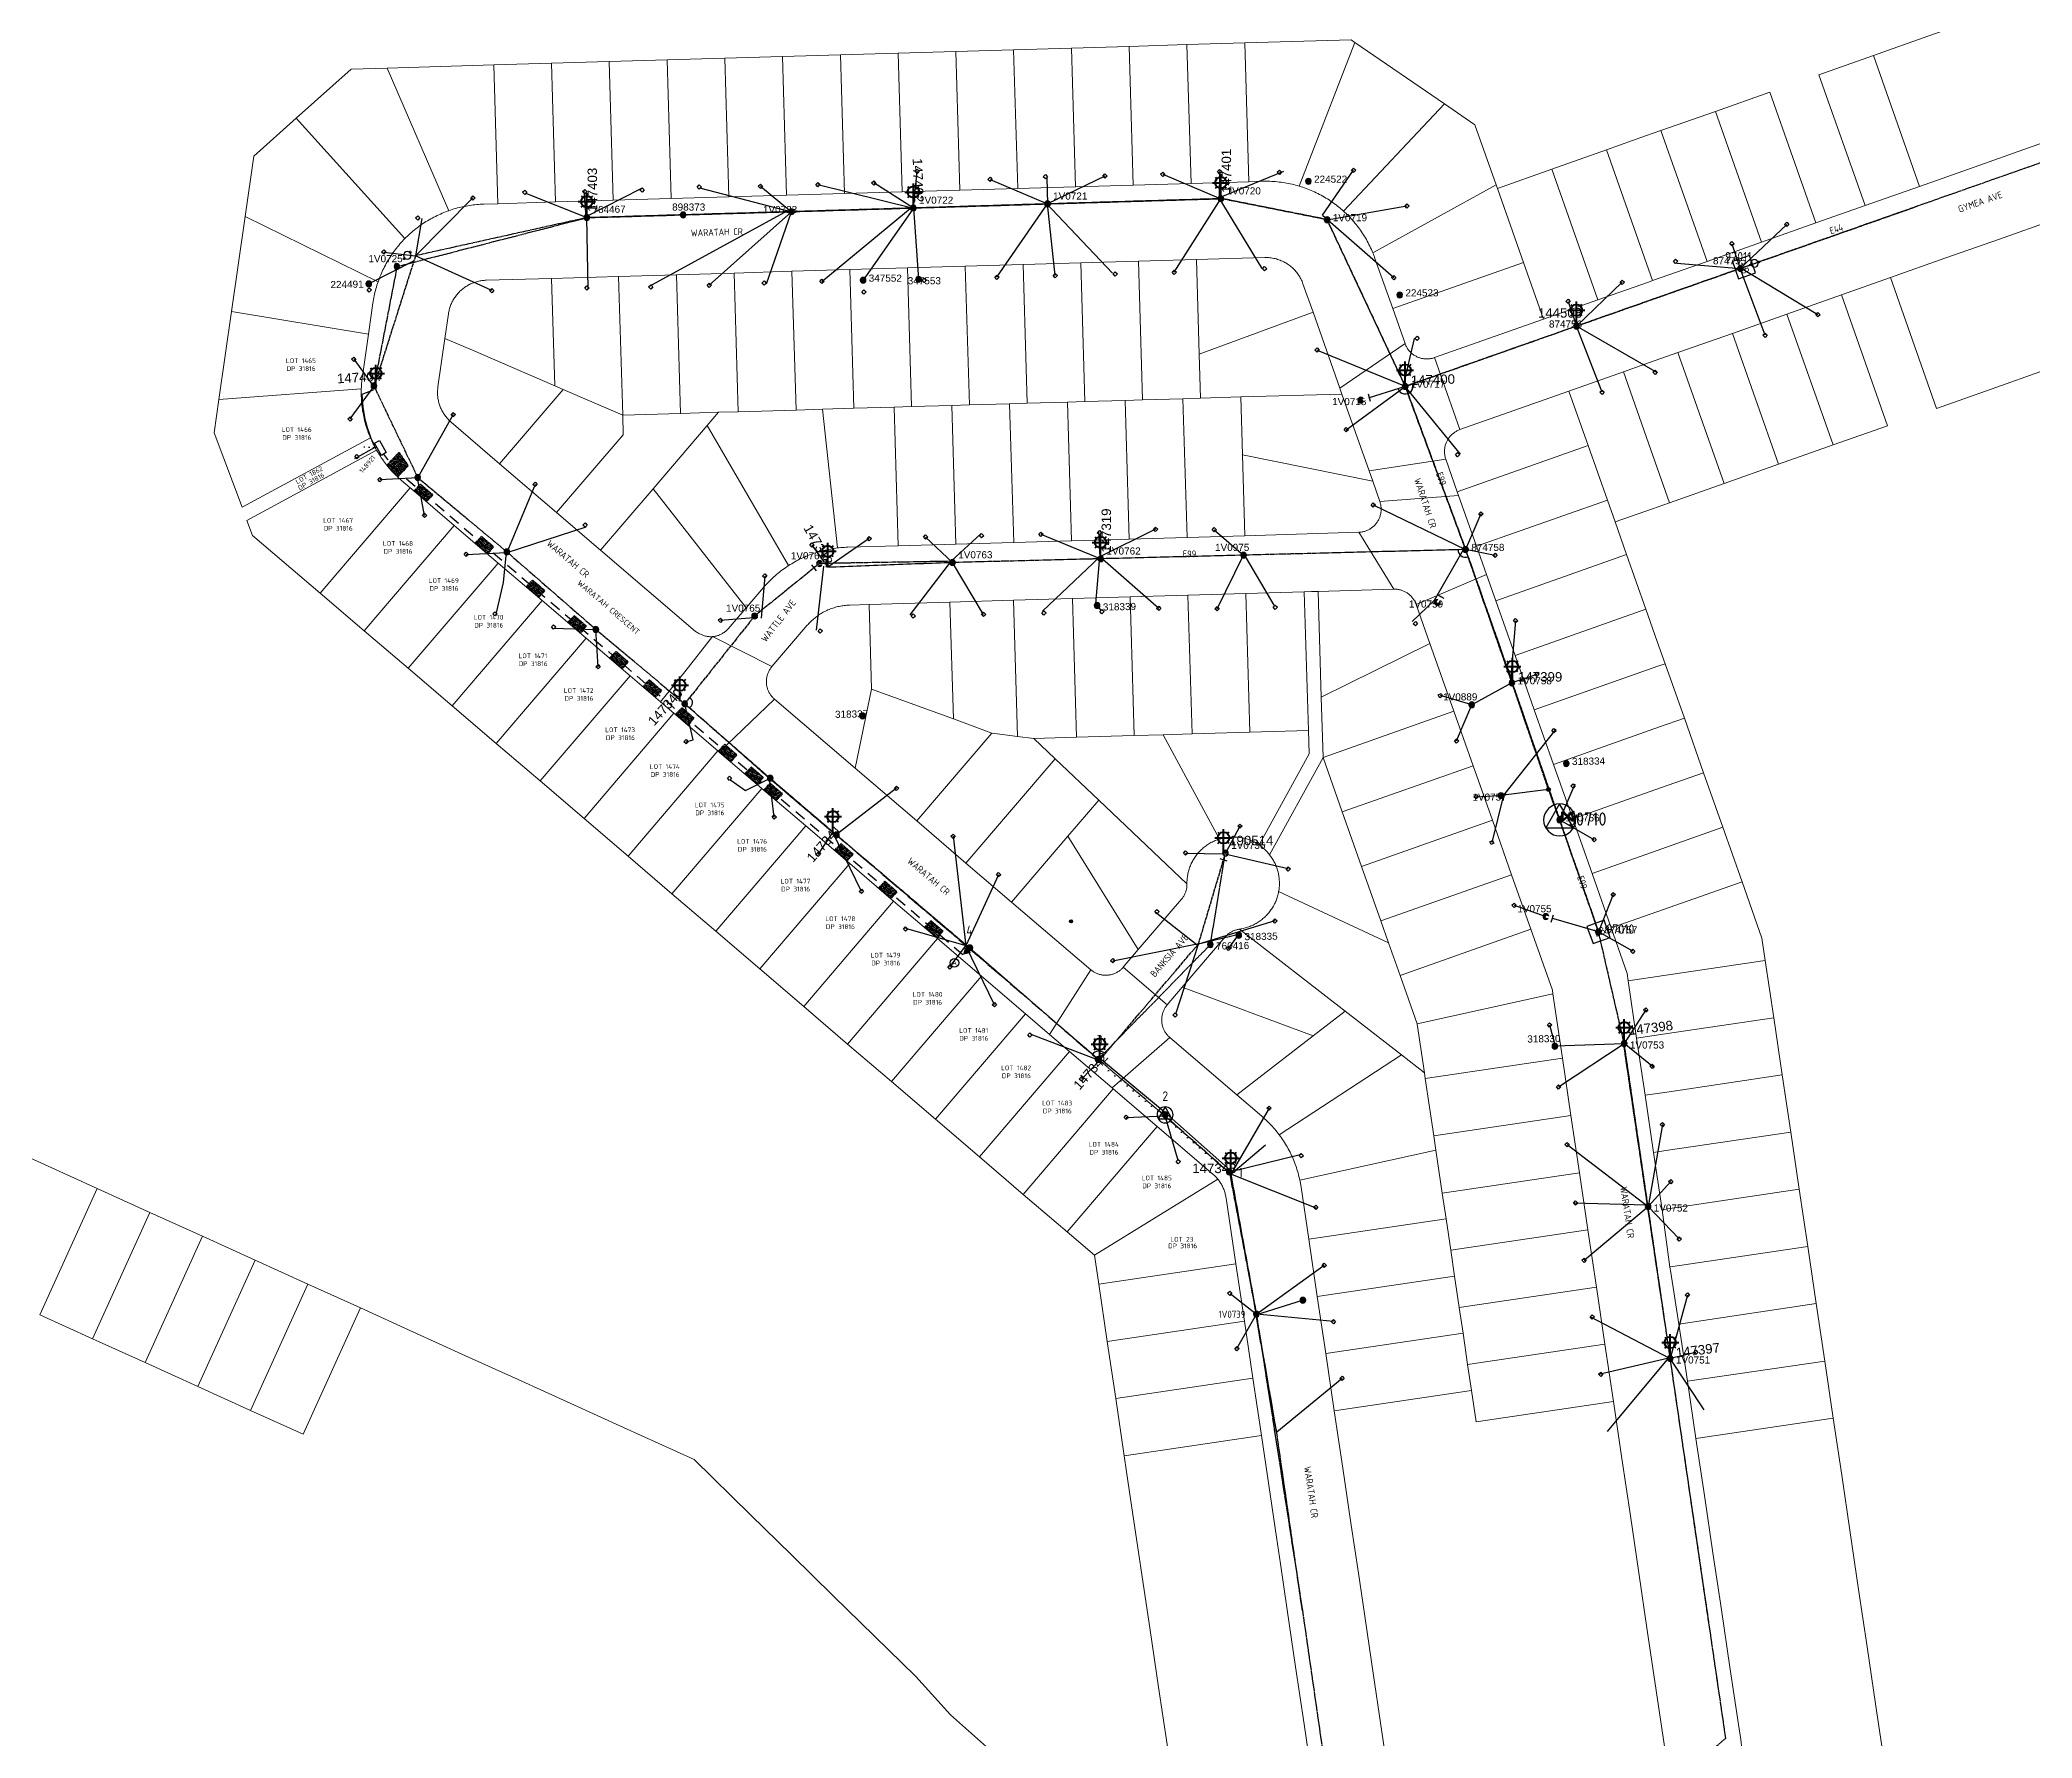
# Model space of a CAD drawing. Header units: metres. Extents: x 283062 to 284231, y 6112747 to 6113727.
# Drawn here: x 283199 to 283724, y 6113091 to 6113539 of the extents above; entities that cross this region are included whole.
import ezdxf
from ezdxf.enums import TextEntityAlignment as Align

# ---------------------------------------------------------------- set-up
doc = ezdxf.new("R2010")
doc.units = ezdxf.units.M
for name, pattern in [('Cable Exist OH', [1, 1, 0]), ('CENTER2', [1.125, 0.75, -0.125, 0.125, -0.125]), ('DASHDOT2', [0.5, 0.25, -0.125, 0, -0.125]), ('DOTX2', [0.5, 0, -0.5]), ('IECLdasha', [5, 3, -2])]:
    doc.linetypes.add(name, pattern=pattern)
doc.layers.get('0').update_dxf_attribs({"color": 6})
for name, color, linetype in [('_User Miscellaneous1', 7, 'Continuous'), ('_User Miscellaneous8', 7, 'Continuous'), ('A0', 7, 'Continuous'), ('Duct_SP_NEW', 7, 'Continuous'), ('Equip_LV_EXT', 7, 'Continuous'), ('Equip_SP_HV_EXT', 7, 'Continuous'), ('Equip_SP_LV_EXT', 7, 'Continuous'), ('Equip_SP_SL_EXT', 7, 'Continuous'), ('Mains_HV_EXT', 7, 'Continuous'), ('Mains_LV_EXT', 7, 'Continuous'), ('Mains_SL_EXT', 7, 'Continuous'), ('Notes', 7, 'Continuous'), ('Services_SP_EXT', 7, 'Continuous'), ('Services_SP_NEW_UG', 2, 'DASHDOT2'), ('Sub_SP_TR_HV_LV_EXT', 7, 'Continuous'), ('SupportsOH_SP_TR_HV_LV_SL_EXT', 7, 'Continuous'), ('SupportsUG_SP_LV_NEW', 2, 'Continuous'), ('Trench_SP_NEW', 2, 'Continuous')]:
    doc.layers.add(name, color=color, linetype=linetype)
doc.layers.add('Cadastre Land Parcels_SP_EXT', color=9, linetype='Continuous', lineweight=5)
doc.layers.add('Cadastre Roads_SP_EXT', color=9, linetype='Continuous', lineweight=5)
doc.styles.add('iecARIAL', font='arial.ttf', dxfattribs={"height": 2})
doc.styles.add('POLE_LABEL', font='arial.ttf')
doc.styles.get("Standard").update_dxf_attribs({"font": 'isocp.shx'})
doc.linetypes.add('Cable 4', pattern='A,5.25,-0.1,["o",Standard,S=2,R=0,X=1.2,Y=-0.7],-4', length=9.35)

msp = doc.modelspace()

# ---------------------------------------------------------------- texts
at = {"layer": '_User Miscellaneous1', "char_height": 2.5, "attachment_point": 1}
for s, insert in [('4', (283442.96, 6113305.62)), ('3', (283477.3, 6113276.81)), ('1', (283514.72, 6113241.76))]:
    msp.add_mtext_dynamic_manual_height_columns(s, width=5, gutter_width=4, heights=[0], dxfattribs=dict(at, insert=insert))
at = {"layer": '_User Miscellaneous8', "color": 251, "linetype": 'Continuous', "true_color": 0x636466}
for s, p in [('LOT 1862', (283266.49, 6113421.98)), ('DP 31816', (283267.11, 6113420.36))]:
    msp.add_text(s, height=1.25, rotation=28.6097, dxfattribs=at).set_placement(p)
for s, p in [('DP 31816', (283496.17, 6113220.56)), ('LOT 23', (283496.74, 6113222.28))]:
    msp.add_text(s, height=1.25, dxfattribs=at).set_placement(p)
at = {"layer": '_User Miscellaneous8', "color": 251, "linetype": 'Continuous', "true_color": 0x636466, "char_height": 1.25, "attachment_point": 1}
for s, insert in [('\\pi1.0355;LOT 1465\\P\\pi1.2179;DP 31816', (283262.48, 6113455.2)), ('\\pi1.0304;LOT 1466\\P\\pi1.2179;DP 31816', (283261.37, 6113437.03)), ('\\pi1.0614;LOT 1467\\P\\pi1.2179;DP 31816', (283272.27, 6113413.09)), ('\\pi1.0614;LOT 1468\\P\\pi1.2179;DP 31816', (283288.03, 6113407)), ('\\pi1.0166;LOT 1469\\P\\pi1.2179;DP 31816', (283300.16, 6113397.22)), ('\\pi1.1864;LOT 1471\\P\\pi1.2179;DP 31816', (283323.67, 6113377.38)), ('\\pi1.0238;LOT 1472\\P\\pi1.2179;DP 31816', (283335.76, 6113368.23)), ('\\pi1.0355;LOT 1473\\P\\pi1.2179;DP 31816', (283346.69, 6113357.87)), ('\\pi0.99888;LOT 1474\\P\\pi1.2179;DP 31816', (283358.48, 6113348.17)), ('\\pi1.0355;LOT 1475\\P\\pi1.2179;DP 31816', (283370.28, 6113338.06)), ('\\pi1.0304;LOT 1476\\P\\pi1.2179;DP 31816', (283381.49, 6113328.45)), ('\\pi1.0614;LOT 1477\\P\\pi1.2179;DP 31816', (283392.9, 6113317.96)), ('\\pi1.0614;LOT 1478\\P\\pi1.2179;DP 31816', (283404.7, 6113308.06)), ('\\pi1.0166;LOT 1479\\P\\pi1.2179;DP 31816', (283416.68, 6113298.45)), ('\\pi1.0609;LOT 1480\\P\\pi1.2179;DP 31816', (283427.7, 6113288.11)), ('\\pi1.1864;LOT 1481\\P\\pi1.2179;DP 31816', (283439.89, 6113278.6)), ('\\pi1.0238,t8.5238;LOT 1482\\P\\pi1.2179,tz;DP 31816', (283451.1, 6113268.73)), ('\\pi1.0355;LOT 1483\\P\\pi1.2179;DP 31816', (283461.9, 6113259.46)), ('\\pi0.99888;LOT 1484\\P\\pi1.2179;DP 31816', (283474.2, 6113248.58)), ('\\pi1.0355;LOT 1485\\P\\pi1.2179;DP 31816', (283488.15, 6113239.71))]:
    msp.add_mtext_dynamic_manual_height_columns(s, width=8.4978, gutter_width=4, heights=[3.57], dxfattribs=dict(at, insert=insert))
at = {"layer": '_User Miscellaneous8', "linetype": 'Continuous', "insert": (283341.09, 6113396.96), "char_height": 1.5, "attachment_point": 1, "rotation": 319.5179}
msp.add_mtext_dynamic_manual_height_columns('\\pi0.12437;WARATAH CRESCENT', width=18.6987, gutter_width=4, heights=[2.12], dxfattribs=at)
at = {"layer": 'Cadastre Roads_SP_EXT'}
for s, rotation, p in [('GYMEA AVE', 19.3342, (283704.89, 6113493.57)), ('WARATAH CR', 1.6538, (283370.33, 6113487.33)), ('WARATAH CR', 288.1892, (283560.99, 6113423.25)), ('WARATAH CR', 319.5879, (283332.13, 6113406.06)), ('WATTLE AVE', 52.4805, (283390.09, 6113380.19)), ('WARATAH CR', 319.5879, (283427.21, 6113322.34)), ('BANKSIA AVE', 49.4806, (283492.67, 6113291.86)), ('WARATAH CR', 278.3278, (283615.36, 6113236.64)), ('WARATAH CR', 278.4249, (283531.97, 6113162.89))]:
    msp.add_text(s, height=1.8, rotation=rotation, dxfattribs=at).set_placement(p)
at = {"layer": 'Mains_LV_EXT'}
for s, rotation, p in [('E44', 18.4843, (283670.96, 6113487.85)), ('E99', 289.0455, (283566.77, 6113424.81)), ('E99', 0.3, (283500.04, 6113402.71)), ('E99', 288.2998, (283603.99, 6113318.42))]:
    msp.add_text(s, height=1.8, rotation=rotation, dxfattribs=at).set_placement(p)

# ---------------------------------------------------------------- blocks, each defined once
blk = doc.blocks.new('SUB_POLE_EXT')
blk.add_wipeout([(0, 4.22), (0.42, 4.2), (0.83, 4.14), (1.21, 4.05), (1.62, 3.9), (1.99, 3.72), (2.35, 3.51), (2.68, 3.26), (2.99, 2.99), (3.28, 2.66), (3.52, 2.34), (3.76, 1.92), (3.9, 1.62), (4.04, 1.23), (4.18, 0.63), (4.22, 0), (4.18, -0.61), (4.06, -1.15), (3.9, -1.62), (3.58, -2.24), (3.22, -2.73), (2.97, -3.01), (2.68, -3.26), (2.36, -3.5), (2, -3.72), (1.64, -3.89), (1.25, -4.03), (0.82, -4.14), (0.42, -4.2), (0, -4.22), (-0.41, -4.2), (-0.8, -4.15), (-1.21, -4.05), (-1.62, -3.9), (-1.99, -3.73), (-2.35, -3.51), (-2.68, -3.26), (-2.96, -3.02), (-3.23, -2.72), (-3.51, -2.35), (-3.71, -2.01), (-3.91, -1.6), (-4.05, -1.21), (-4.16, -0.76), (-4.22, -0.14), (-4.21, 0.39), (-4.14, 0.83), (-4.03, 1.27), (-3.9, 1.63), (-3.71, 2.02), (-3.5, 2.37), (-3.28, 2.67), (-2.99, 2.99), (-2.68, 3.27), (-2.33, 3.52), (-1.98, 3.73), (-1.63, 3.9), (-1.2, 4.05), (-0.78, 4.15), (-0.4, 4.21)])
blk.add_line((2.16, 0.48), (2.16, 0.48, 0))
blk.add_lwpolyline([(-4.22, 0, 1), (4.22, 0, 1)], format="xyb", close=True)
blk.add_lwpolyline([(2.14, 0.52), (0, 4.22), (-3.66, -2.11), (3.66, -2.11)], close=True)
for tag, height, flags, p in [('STREET_CODE', 0.2, 9, (1.5, 0)), ('ASSET_NUM', 3.5, 8, (2, 2)), ('SECONDARY_VOLTAGE', 0.2, 9, (1.5, -1.6)), ('STATE', 0.2, 9, (1.5, -1.8)), ('SUBSTATION_TYPE', 0.2, 9, (1.5, -2)), ('STREETNAME', 0.2, 9, (1.5, -2.8)), ('SUBURB', 0.2, 9, (1.5, -3)), ('Z', 0.2, 1, (1.5, -3.4)), ('CONSTRUCTED_VOLTAGE', 0.2, 9, (1.5, -0.2)), ('NO_PHASES', 0.2, 9, (1.5, -0.4)), ('OPERATING_VOLTAGE', 0.2, 9, (1.5, -0.6)), ('OPERATED_BY', 0.2, 9, (1.5, -0.8)), ('MAINTAINED_BY', 0.2, 9, (1.5, -1)), ('ORIENTATION', 0.2, 9, (1.5, -1.2)), ('OWNED_BY', 0.2, 9, (1.5, -1.4)), ('USAGE', 0.2, 9, (1.5, -2.2)), ('LEGEND', 0.2, 9, (1.5, -2.4)), ('LOCATION', 0.2, 9, (1.5, -2.6)), ('NOTES', 0.2, 9, (1.5, -3.2))]:
    blk.add_attdef(tag, text='', height=height, dxfattribs=dict(flags=flags)).set_placement(p, align=Align.MIDDLE_LEFT)
blk = doc.blocks.new('LV_OH_LINKS_OPEN_EXT')
for p, q in [((-0.17, 4.97), (-0.17, 5.46)), ((0.17, 4.97), (0.17, 5.46)), ((-0.17, 3), (-0.17, 2.5)), ((0.17, 3), (0.17, 2.5))]:
    blk.add_line(p, q)
blk.add_lwpolyline([(0, 2.99, 1), (0, 4.98, 1)], format="xyb", close=True)
at = {"flags": 1}
blk.add_attdef('Z', (0, 0), '', height=0.2, dxfattribs=at)
at = {"flags": 9}
for tag, p in [('ACTUAL_STATUS', (0, 0)), ('STATE', (0, -1.2)), ('SWITCH_TYPE', (0, -1.4)), ('CONSTRUCTED_VOLTAGE', (0, -0.2)), ('NO_PHASES', (0, -0.4)), ('OPERATING_VOLTAGE', (0, -0.6)), ('ORIENTATION', (0, -0.8)), ('OWNED_BY', (0, -1)), ('USAGE', (0, -1.6)), ('LEGEND', (0, -1.8)), ('NOTES', (0, -2))]:
    blk.add_attdef(tag, text='', height=0.2, dxfattribs=at).set_placement(p, align=Align.MIDDLE_LEFT)
blk = doc.blocks.new('LV_OH_LINKS_DISTFUSE_EXT')
for p, q in [((0, 0), (0.96, 0)), ((3.84, 0), (4.8, 0))]:
    blk.add_line(p, q)
blk.add_lwpolyline([(3.84, -1.2), (3.84, 1.2), (0.96, -1.2), (0.96, 1.2)], close=True)
at = {"flags": 1}
blk.add_attdef('Z', (0, 0), '', height=0.2, dxfattribs=at)
at = {"flags": 9}
for tag, p in [('ACTUAL_STATUS', (0, 0)), ('STATE', (0, -1.2)), ('SWITCH_TYPE', (0, -1.4)), ('CONSTRUCTED_VOLTAGE', (0, -0.2)), ('NO_PHASES', (0, -0.4)), ('OPERATING_VOLTAGE', (0, -0.6)), ('ORIENTATION', (0, -0.8)), ('OWNED_BY', (0, -1)), ('USAGE', (0, -1.6)), ('NOTES', (0, -1.8))]:
    blk.add_attdef(tag, text='', height=0.2, dxfattribs=at).set_placement(p, align=Align.MIDDLE_LEFT)
blk = doc.blocks.new('SL_LANTERN_EXT')
at = {"lineweight": 40}
for p, q in [((-1.46, 5.68), (-1.06, 5.28)), ((0, 1.97), (0, 6.47)), ((1.46, 5.68), (1.06, 5.28)), ((-2.25, 4.22), (2.25, 4.22)), ((-1.46, 2.76), (-1.06, 3.16)), ((0, 0), (0, 2.72)), ((1.46, 2.76), (1.06, 3.16))]:
    blk.add_line(p, q, dxfattribs=at)
blk.add_circle((0, 4.22), 1.5, dxfattribs=at)
at = {"style": 'iecARIAL', "flags": 8}
blk.add_attdef('ASSET_NUM', (1.5, 1.5), '', height=2.5, dxfattribs=at)
for tag, p, height, flags in [('STATE', (0.98, -2.25), 0.2, 9), ('CONSTRUCTED_VOLTAGE', (0.98, -0.65), 0.2, 9), ('CONTROL_TYPE', (0.98, -0.85), 0.2, 9), ('LANTERN_PURPOSE', (0.98, -1.05), 0.2, 9), ('LANTERN_TYPE', (0.98, -1.25), 0.2, 9), ('NO_PHASES', (0.98, -1.45), 0.2, 9), ('OPERATING_VOLTAGE', (0.98, -1.65), 0.2, 9), ('ORIENTATION', (0.98, -1.85), 0.2, 9), ('OWNED_BY', (0.98, -2.05), 0.2, 9), ('USAGE', (0.98, -2.45), 0.2, 9), ('CEXIST', (0.98, -2.65), 0.2, 9), ('CNEW', (0.98, -2.85), 0.2, 9), ('CNUMBER', (0.98, -3.05), 0.2, 9), ('CREMOVE', (0.98, -3.25), 0.2, 9), ('CREPLACE', (0.98, -3.45), 0.2, 9), ('LKINGHEIGHT', (0.98, -3.65), 0.2, 9), ('LBRACKET', (0.98, -3.85), 0.2, 9), ('LBRACKETVOCAB', (0.98, -4.05), 0.2, 9), ('LCATEGORY', (0.98, -4.25), 0.2, 9), ('LCHARGE1', (0.98, -4.45), 0.2, 9), ('LCHARGE1PERCENT', (0.98, -4.65), 0.2, 9), ('LCHARGE2', (0.98, -4.85), 0.2, 9), ('LCHARGE2PERCENT', (0.98, -5.05), 0.2, 9), ('LCHARGE3', (0.98, -5.25), 0.2, 9), ('LCHARGE3PERCENT', (0.98, -5.45), 0.2, 9), ('LNUMBER', (2.18, -3.25), 2.5, 8), ('STREETNAME', (0.98, -9.25), 0.2, 9), ('SUBURB', (0.98, -9.45), 0.2, 1), ('LEXIST', (0.98, -5.65), 0.2, 9), ('LLAMP', (0.98, -5.85), 0.2, 9), ('LLAMPVOCAB', (0.98, -6.05), 0.2, 9), ('LMAST', (0.98, -6.25), 0.2, 9), ('LMASTVOCAB', (0.98, -6.45), 0.2, 9), ('LNEW', (0.98, -6.65), 0.2, 9), ('LANTNUMBER', (0.98, -6.85), 0.2, 9), ('LOUTREACH', (0.98, -7.25), 0.2, 9), ('LOUTREACHVOCAB', (0.98, -7.45), 0.2, 9), ('LRATECODE', (0.98, -7.65), 0.2, 9), ('LREMOVE', (0.98, -7.85), 0.2, 9), ('LREPLACE', (0.98, -8.05), 0.2, 9), ('LTYPE', (0.98, -8.25), 0.2, 9), ('LTYPEVOCAB', (0.98, -8.45), 0.2, 9), ('LEGEND', (0.98, -8.65), 0.2, 9), ('LOCATION', (0.98, -8.85), 0.2, 9), ('NOTES', (0.98, -9.05), 0.2, 9)]:
    blk.add_attdef(tag, p, '', height=height, dxfattribs=dict(flags=flags))
blk = doc.blocks.new('CCP_EXT')
blk.add_wipeout([(0, 0.57), (0.57, 0), (0, -0.57), (-0.57, 0)])
blk.add_lwpolyline([(-0.57, 0), (0, 0.57), (0.57, 0), (0, -0.57), (-0.57, 0)])
at = {"flags": 1}
blk.add_attdef('Z', (0, 0), '', height=0.2, dxfattribs=at)
at = {"flags": 9}
for tag, p in [('CCP_TYPE', (0, 0)), ('STATE', (0, -1.8)), ('CONSTRUCTED_VOLTAGE', (0, -0.2)), ('NO_PHASES', (0, -0.4)), ('OPERATING_VOLTAGE', (0, -0.6)), ('ORIENTATION', (0, -0.8)), ('OWNED_BY', (0, -1)), ('USAGE', (0, -1.2)), ('LEGEND', (0, -1.4)), ('LIFE_SUPPORT', (0, -1.6)), ('NOTES', (0, -2))]:
    blk.add_attdef(tag, text='', height=0.2, dxfattribs=at).set_placement(p, align=Align.MIDDLE_LEFT)
blk = doc.blocks.new('POLE_EXT')
blk.add_hatch(color=256).paths.add_polyline_path([(-1, 0, 1), (1, 0, 1)])
blk.add_lwpolyline([(-1, 0, 1), (1, 0, 1)], format="xyb", close=True)
for tag, height, flags, p in [('pNumber', 2.5, 8, (-17.84, 2.07)), ('OWNED_BY', 0.2, 9, (1.35, -0.4)), ('PARENT', 0.2, 9, (1.35, -0.6)), ('SPECIAL_USE', 0.2, 9, (1.35, -0.8)), ('STATE', 0.2, 9, (1.35, -1)), ('USAGE', 0.2, 9, (1.35, -1.2)), ('cLV', 0.2, 9, (1.35, -1.4)), ('hDepth', 0.2, 9, (1.35, -1.6)), ('hDia', 0.2, 9, (1.35, -1.8)), ('cHV', 0.2, 9, (1.35, -2)), ('LBRACKET', 0.2, 9, (1.35, -2.2)), ('LExisting', 0.2, 9, (1.35, -2.4)), ('LANTNUMBER', 0.2, 9, (1.35, -2.6)), ('LOther', 0.2, 9, (1.35, -2.8)), ('LRemove', 0.2, 9, (1.35, -3)), ('LEGEND', 0.2, 9, (1.35, -3.2)), ('cLinedev', 0.2, 9, (1.35, -3.4)), ('LOCATION', 0.2, 9, (1.35, -3.6)), ('pExisting', 0.2, 9, (1.35, -3.8)), ('PFNUMBER', 0.2, 9, (1.35, -4)), ('NEWPFNUMBER', 0.2, 9, (1.35, -4.2)), ('pFooting', 0.2, 9, (1.35, -4.4)), ('pNew', 0.2, 9, (1.35, -4.6)), ('pRelocate', 0.2, 9, (1.35, -5)), ('pRemove', 0.2, 9, (1.35, -5.2)), ('pReplace', 0.2, 9, (1.35, -5.4)), ('pStay', 0.2, 9, (1.35, -5.6)), ('pType', 0.2, 9, (1.35, -5.8)), ('cspan', 0.2, 9, (1.35, -6)), ('STREETNAME', 0.2, 9, (1.35, -6.2)), ('SUBURB', 0.2, 9, (1.35, -6.4)), ('NOTES', 0.2, 9, (1.35, -6.6)), ('MAINTAINED_BY', 0.2, 9, (1.36, -6.81)), ('OPERATED_BY', 0.2, 9, (1.36, -7.01))]:
    blk.add_attdef(tag, text='', height=height, dxfattribs=dict(flags=flags)).set_placement(p, align=Align.MIDDLE_LEFT)
at = {"style": 'POLE_LABEL'}
for tag, height, flags, p in [('STRUCTURE_PLANT_NUMBER', 0.2, 9, (1.35, 0.03)), ('ASSET_NUM', 2.5, 8, (2, 2)), ('STREET_CODE', 0.2, 9, (1.35, -0.2))]:
    blk.add_attdef(tag, text='', height=height, dxfattribs=dict(at, flags=flags)).set_placement(p, align=Align.MIDDLE_LEFT)
at = {"flags": 1}
blk.add_attdef('Z', (1.35, -7.33), '', height=0.2, dxfattribs=at)
blk = doc.blocks.new('HV_LOAD_BREAK_EXT')
blk.add_lwpolyline([(-2.4, -2.4), (2.4, -2.4), (2.4, 2.4), (-2.4, 2.4)], close=True)
at = {"insert": (-1.1, 0.99), "char_height": 2, "width": 2.9628, "attachment_point": 1}
blk.add_mtext('{\\Fisocp|c0;LB}', dxfattribs=at)
for tag, height, flags, p in [('STREET_CODE', 0.2, 9, (1.5, 0)), ('ASSET_NUM', 2.5, 8, (2, 2)), ('ACTUAL_STATUS', 0.2, 9, (1.5, -0.2)), ('STATE', 0.2, 9, (1.5, -1.8)), ('SWITCH_TYPE', 0.2, 9, (1.5, -2)), ('STREETNAME', 0.2, 9, (1.5, -2.8)), ('SUBURB', 0.2, 9, (1.5, -3)), ('Z', 0.2, 1, (1.5, -3.6)), ('CONSTRUCTED_VOLTAGE', 0.2, 9, (1.5, -0.4)), ('NO_PHASES', 0.2, 9, (1.5, -0.6)), ('OPERATING_VOLTAGE', 0.2, 9, (1.5, -0.8)), ('ORIENTATION', 0.2, 9, (1.5, -1)), ('OWNED_BY', 0.2, 9, (1.5, -1.2)), ('OPERATED_BY', 0.2, 9, (1.5, -1.4)), ('MAINTAINED_BY', 0.2, 9, (1.5, -1.6)), ('USAGE', 0.2, 9, (1.5, -2.2)), ('LEGEND', 0.2, 9, (1.5, -2.4)), ('LOCATION', 0.2, 9, (1.5, -2.6)), ('NOTES', 0.2, 9, (1.5, -3.2)), ('LABEL_ALIGNMENT', 0.2, 9, (1.5, -3.4))]:
    blk.add_attdef(tag, text='', height=height, dxfattribs=dict(flags=flags)).set_placement(p, align=Align.MIDDLE_LEFT)
blk = doc.blocks.new('End Shackle_EXT')
blk.add_wipeout([(0, 0.25), (1.81, 0.25), (1.82, -0.25), (0, -0.25)])
blk.add_line((1.81, -1), (1.81, 1))
at = {"flags": 1}
blk.add_attdef('Z', (0, 0), '', height=0.2, dxfattribs=at)
at = {"flags": 9}
for tag, p in [('CONNECTOR_TYPE', (0, 0)), ('STATE', (0, -1.2)), ('CONSTRUCTED_VOLTAGE', (0, -0.2)), ('NO_PHASES', (0, -0.4)), ('OPERATING_VOLTAGE', (0, -0.6)), ('ORIENTATION', (0, -0.8)), ('OWNED_BY', (0, -1)), ('USAGE', (0, -1.4)), ('NOTES', (0, -1.6))]:
    blk.add_attdef(tag, text='', height=0.2, dxfattribs=at).set_placement(p, align=Align.MIDDLE_LEFT)
blk = doc.blocks.new('CONNECTOR_NODE_EXT')
h = blk.add_hatch(color=256)
edge = h.paths.add_edge_path()
edge.add_arc((0, 0), 0.5, 0, 360)
blk.add_circle((0, 0), 0.5)
at = {"flags": 1}
blk.add_attdef('Z', (0, 0), '', height=0.2, dxfattribs=at)
at = {"flags": 9}
for tag, p in [('CONNECTOR_TYPE', (0, 0)), ('SUBTYPE', (0, -1)), ('CONSTRUCTED_VOLTAGE', (0, -0.2)), ('NO_PHASES', (0, -0.4)), ('OPERATING_VOLTAGE', (0, -0.6)), ('ORIENTATION', (0, -0.8)), ('USAGE', (0, -1.2)), ('NOTES', (0, -1.4))]:
    blk.add_attdef(tag, text='', height=0.2, dxfattribs=at).set_placement(p, align=Align.MIDDLE_LEFT)
blk = doc.blocks.new('CABLE_SMALL_NEW')
h = blk.add_hatch(color=256)
edge = h.paths.add_edge_path()
edge.add_arc((0, 0.4), 0.4, 0, 360)
blk.add_circle((0, 0.4), 0.4)
for tag, flags, p in [('COND_CODE', 9, (1.5, 0)), ('STATE', 9, (1.5, -0.4)), ('XSECT_SIZE', 9, (1.5, -0.6)), ('Z', 1, (1.5, -1.6)), ('FB_REFERENCE', 9, (1.5, -0.2)), ('NOTES', 9, (1.5, -0.8)), ('OWNED_BY', 9, (1.5, -1)), ('OPERATED_BY', 9, (1.5, -1.2)), ('MAINTAINED_BY', 9, (1.5, -1.4))]:
    blk.add_attdef(tag, text='', height=0.2, dxfattribs=dict(flags=flags)).set_placement(p, align=Align.MIDDLE_LEFT)
blk = doc.blocks.new('DUCT_INDICATOR')
at = {"color": 2}
blk.add_circle((0, 0), 2.25, dxfattribs=at)
blk.add_attdef('CODE', text='', height=1.8).set_placement((0, 0), align=Align.MIDDLE_CENTER)
at = {"flags": 1}
blk.add_attdef('Z', (0, 0), '', height=0.2, dxfattribs=at)
blk = doc.blocks.new('PILLAR_NEW')
blk.add_wipeout([(-2.47, 0.99), (2.47, 0.99), (2.47, -0.99), (-2.47, -0.99)])
at = {"lineweight": -3}
blk.add_lwpolyline([(-2.47, 0.99), (2.47, 0.99), (2.47, -0.99), (-2.47, -0.99)], close=True, dxfattribs=at)
for tag, height, flags, p in [('STREET_CODE', 0.2, 9, (1.5, 2)), ('STATE', 0.2, 9, (1.5, 1.2)), ('SUPPORT_TYPE', 0.2, 9, (1.5, 1)), ('SUBURB', 0.2, 9, (1.5, 0.2)), ('STREETNAME', 0.2, 9, (1.5, 0)), ('OWNED_BY', 0.2, 9, (1.5, 1.8)), ('OPERATED_BY', 0.2, 9, (1.5, 1.6)), ('MAINTAINED_BY', 0.2, 9, (1.5, 1.4)), ('USAGE', 0.2, 9, (1.5, 0.8)), ('LEGEND', 0.2, 9, (1.5, 0.6)), ('PARENT', 0.2, 9, (1.5, 0.4)), ('ASSET_NUM', 2.5, 8, (2, 4)), ('Z', 0.2, 1, (1.5, -0.6)), ('LOCATION', 0.2, 9, (1.5, -0.2)), ('NOTES', 0.2, 9, (1.5, -0.4))]:
    blk.add_attdef(tag, text='', height=height, dxfattribs=dict(flags=flags)).set_placement(p, align=Align.MIDDLE_LEFT)

# ---------------------------------------------------------------- hatches: boundary and pattern name
at = {"layer": '_User Miscellaneous1', "true_color": 0x939598}
h = msp.add_hatch(dxfattribs=at)
h.set_pattern_fill('EARTH', color=252, scale=0.15, angle=-157.3226)
h.set_pattern_definition([(202.677350448, (-1817101.5174, 11924140.3854), (-0.51163465611, -1.24609087897), [0.9525, -0.9525]), (202.677350448, (-1817101.3797, 11924140.0558), (-0.51163465611, -1.24609087897), [0.9525, -0.9525]), (202.677350448, (-1817101.242, 11924139.7262), (-0.51163465611, -1.24609087897), [0.9525, -0.9525]), (292.677350448, (-1817101.3059, 11924139.5705), (1.24609087897, -0.51163465611), [0.9525, -0.9525]), (292.677350448, (-1817101.6355, 11924139.4328), (1.24609087897, -0.51163465611), [0.9525, -0.9525]), (292.677350448, (-1817101.9651, 11924139.2951), (1.24609087897, -0.51163465611), [0.9525, -0.9525])])
edge = h.paths.add_edge_path()
edge.add_line((283290.13, 6113427.03), (283293.35, 6113430.4))
edge.add_arc((283158.25, 6113334.37), 165.75, 33.933, 35.4075, ccw=False)
edge.add_line((283295.78, 6113426.89), (283293.01, 6113423.91))
edge.add_arc((283312.82, 6113445.1), 29.01, 218.5352, 226.9448, ccw=False)
h = msp.add_hatch(dxfattribs=at)
h.set_pattern_fill('EARTH', color=252, scale=0.15, angle=-157.3226)
h.set_pattern_definition([(202.677350448, (-1817094.2578, 11924133.6086), (-0.51163465611, -1.24609087897), [0.9525, -0.9525]), (202.677350448, (-1817094.12, 11924133.2791), (-0.51163465611, -1.24609087897), [0.9525, -0.9525]), (202.677350448, (-1817093.9823, 11924132.9495), (-0.51163465611, -1.24609087897), [0.9525, -0.9525]), (292.677350448, (-1817094.0463, 11924132.7937), (1.24609087897, -0.51163465611), [0.9525, -0.9525]), (292.677350448, (-1817094.3759, 11924132.656), (1.24609087897, -0.51163465611), [0.9525, -0.9525]), (292.677350448, (-1817094.7054, 11924132.5183), (1.24609087897, -0.51163465611), [0.9525, -0.9525])])
edge = h.paths.add_edge_path()
edge.add_line((283297.39, 6113420.25), (283299.04, 6113422))
edge.add_arc((285614.32, 6116129.24), 3562.26, 229.46239, 229.53064)
edge.add_line((283302.27, 6113419.24), (283300.66, 6113417.41))
edge.add_arc((283449.81, 6113592.57), 230.06, 228.5059, 229.5853, ccw=False)
h = msp.add_hatch(dxfattribs=at)
h.set_pattern_fill('EARTH', color=252, scale=0.15, angle=-157.3226)
h.set_pattern_definition([(202.677350448, (-1817078.2234, 11924119.8855), (-0.51163465611, -1.24609087897), [0.9525, -0.9525]), (202.677350448, (-1817078.08565, 11924119.5559), (-0.51163465611, -1.24609087897), [0.9525, -0.9525]), (202.677350448, (-1817077.9479, 11924119.2263), (-0.51163465611, -1.24609087897), [0.9525, -0.9525]), (292.677350448, (-1817078.0119, 11924119.07055), (1.24609087897, -0.51163465611), [0.9525, -0.9525]), (292.677350448, (-1817078.3415, 11924118.9328), (1.24609087897, -0.51163465611), [0.9525, -0.9525]), (292.677350448, (-1817078.671, 11924118.7951), (1.24609087897, -0.51163465611), [0.9525, -0.9525])])
edge = h.paths.add_edge_path()
edge.add_line((283313.42, 6113406.53), (283315.07, 6113408.27))
edge.add_arc((285630.35, 6116115.52), 3562.26, 229.46239, 229.53064)
edge.add_line((283318.3, 6113405.52), (283316.69, 6113403.69))
edge.add_arc((283465.84, 6113578.85), 230.06, 228.5059, 229.5853, ccw=False)
h = msp.add_hatch(dxfattribs=at)
h.set_pattern_fill('EARTH', color=252, scale=0.15, angle=-157.3226)
h.set_pattern_definition([(202.677350448, (-1817064.7066, 11924108.3306), (-0.51163465611, -1.24609087897), [0.9525, -0.9525]), (202.677350448, (-1817064.5689, 11924108.00105), (-0.51163465611, -1.24609087897), [0.9525, -0.9525]), (202.677350448, (-1817064.4312, 11924107.6715), (-0.51163465611, -1.24609087897), [0.9525, -0.9525]), (292.677350448, (-1817064.4951, 11924107.5157), (1.24609087897, -0.51163465611), [0.9525, -0.9525]), (292.677350448, (-1817064.8247, 11924107.378), (1.24609087897, -0.51163465611), [0.9525, -0.9525]), (292.677350448, (-1817065.1543, 11924107.2403), (1.24609087897, -0.51163465611), [0.9525, -0.9525])])
edge = h.paths.add_edge_path()
edge.add_line((283326.94, 6113394.98), (283328.59, 6113396.72))
edge.add_arc((285643.87, 6116103.96), 3562.26, 229.46239, 229.53064)
edge.add_line((283331.82, 6113393.96), (283330.21, 6113392.13))
edge.add_arc((283479.36, 6113567.29), 230.06, 228.5059, 229.5853, ccw=False)
h = msp.add_hatch(dxfattribs=at)
h.set_pattern_fill('EARTH', color=252, scale=0.15, angle=-157.3226)
h.set_pattern_definition([(202.677350448, (-1817053.749, 11924098.964), (-0.51163465611, -1.24609087897), [0.9525, -0.9525]), (202.677350448, (-1817053.6113, 11924098.6344), (-0.51163465611, -1.24609087897), [0.9525, -0.9525]), (202.677350448, (-1817053.4736, 11924098.3049), (-0.51163465611, -1.24609087897), [0.9525, -0.9525]), (292.677350448, (-1817053.5375, 11924098.1491), (1.24609087897, -0.51163465611), [0.9525, -0.9525]), (292.677350448, (-1817053.8671, 11924098.0114), (1.24609087897, -0.51163465611), [0.9525, -0.9525]), (292.677350448, (-1817054.1967, 11924097.8737), (1.24609087897, -0.51163465611), [0.9525, -0.9525])])
edge = h.paths.add_edge_path()
edge.add_line((283337.89, 6113385.61), (283339.55, 6113387.35))
edge.add_arc((285654.83, 6116094.6), 3562.26, 229.46239, 229.53064)
edge.add_line((283342.78, 6113384.6), (283341.17, 6113382.77))
edge.add_arc((283490.32, 6113557.93), 230.06, 228.5059, 229.5853, ccw=False)
h = msp.add_hatch(dxfattribs=at)
h.set_pattern_fill('EARTH', color=252, scale=0.15, angle=-157.3226)
h.set_pattern_definition([(202.677350448, (-1817042.7299, 11924089.5448), (-0.51163465611, -1.24609087897), [0.9525, -0.9525]), (202.677350448, (-1817042.5922, 11924089.2152), (-0.51163465611, -1.24609087897), [0.9525, -0.9525]), (202.677350448, (-1817042.4545, 11924088.8857), (-0.51163465611, -1.24609087897), [0.9525, -0.9525]), (292.677350448, (-1817042.5184, 11924088.7299), (1.24609087897, -0.51163465611), [0.9525, -0.9525]), (292.677350448, (-1817042.848, 11924088.5922), (1.24609087897, -0.51163465611), [0.9525, -0.9525]), (292.677350448, (-1817043.1776, 11924088.4545), (1.24609087897, -0.51163465611), [0.9525, -0.9525])])
edge = h.paths.add_edge_path()
edge.add_line((283348.91, 6113376.19), (283350.57, 6113377.93))
edge.add_arc((285665.85, 6116085.18), 3562.26, 229.46239, 229.53064)
edge.add_line((283353.8, 6113375.18), (283352.19, 6113373.35))
edge.add_arc((283501.34, 6113548.51), 230.06, 228.5059, 229.5853, ccw=False)
h = msp.add_hatch(dxfattribs=at)
h.set_pattern_fill('EARTH', color=252, scale=0.15, angle=-157.3226)
h.set_pattern_definition([(202.677350448, (-1817033.9242, 11924082.0169), (-0.51163465611, -1.24609087897), [0.9525, -0.9525]), (202.677350448, (-1817033.7865, 11924081.6873), (-0.51163465611, -1.24609087897), [0.9525, -0.9525]), (202.677350448, (-1817033.6488, 11924081.3577), (-0.51163465611, -1.24609087897), [0.9525, -0.9525]), (292.677350448, (-1817033.71275, 11924081.202), (1.24609087897, -0.51163465611), [0.9525, -0.9525]), (292.677350448, (-1817034.0423, 11924081.0642), (1.24609087897, -0.51163465611), [0.9525, -0.9525]), (292.677350448, (-1817034.3719, 11924080.9265), (1.24609087897, -0.51163465611), [0.9525, -0.9525])])
edge = h.paths.add_edge_path()
edge.add_line((283357.72, 6113368.66), (283359.37, 6113370.41))
edge.add_arc((285674.65, 6116077.65), 3562.26, 229.46239, 229.53064)
edge.add_line((283362.6, 6113367.65), (283360.99, 6113365.82))
edge.add_arc((283510.14, 6113540.98), 230.06, 228.5059, 229.5853, ccw=False)
h = msp.add_hatch(dxfattribs=at)
h.set_pattern_fill('EARTH', color=252, scale=0.15, angle=-157.3226)
h.set_pattern_definition([(202.677350448, (-1817025.3557, 11924074.6951), (-0.51163465611, -1.24609087897), [0.9525, -0.9525]), (202.677350448, (-1817025.218, 11924074.3655), (-0.51163465611, -1.24609087897), [0.9525, -0.9525]), (202.677350448, (-1817025.0803, 11924074.0359), (-0.51163465611, -1.24609087897), [0.9525, -0.9525]), (292.677350448, (-1817025.1443, 11924073.8802), (1.24609087897, -0.51163465611), [0.9525, -0.9525]), (292.677350448, (-1817025.4738, 11924073.7425), (1.24609087897, -0.51163465611), [0.9525, -0.9525]), (292.677350448, (-1817025.8034, 11924073.6048), (1.24609087897, -0.51163465611), [0.9525, -0.9525])])
edge = h.paths.add_edge_path()
edge.add_line((283366.29, 6113361.34), (283367.94, 6113363.08))
edge.add_arc((285683.22, 6116070.33), 3562.26, 229.46239, 229.53064)
edge.add_line((283371.17, 6113360.33), (283369.56, 6113358.5))
edge.add_arc((283518.71, 6113533.66), 230.06, 228.5059, 229.5853, ccw=False)
h = msp.add_hatch(dxfattribs=at)
h.set_pattern_fill('EARTH', color=252, scale=0.15, angle=-157.3226)
h.set_pattern_definition([(202.677350448, (-1817014.0628, 11924065.0375), (-0.51163465611, -1.24609087897), [0.9525, -0.9525]), (202.677350448, (-1817013.9251, 11924064.7079), (-0.51163465611, -1.24609087897), [0.9525, -0.9525]), (202.677350448, (-1817013.7874, 11924064.3783), (-0.51163465611, -1.24609087897), [0.9525, -0.9525]), (292.677350448, (-1817013.8514, 11924064.22255), (1.24609087897, -0.51163465611), [0.9525, -0.9525]), (292.677350448, (-1817014.1809, 11924064.0848), (1.24609087897, -0.51163465611), [0.9525, -0.9525]), (292.677350448, (-1817014.5105, 11924063.9471), (1.24609087897, -0.51163465611), [0.9525, -0.9525])])
edge = h.paths.add_edge_path()
edge.add_line((283377.58, 6113351.68), (283379.24, 6113353.43))
edge.add_arc((285694.51, 6116060.67), 3562.26, 229.46239, 229.53064)
edge.add_line((283382.46, 6113350.67), (283380.85, 6113348.84))
edge.add_arc((283530, 6113524), 230.06, 228.5059, 229.5853, ccw=False)
h = msp.add_hatch(dxfattribs=at)
h.set_pattern_fill('EARTH', color=252, scale=0.15, angle=-157.3226)
h.set_pattern_definition([(202.677350448, (-1817007.0715, 11924059.06185), (-0.51163465611, -1.24609087897), [0.9525, -0.9525]), (202.677350448, (-1817006.9338, 11924058.7323), (-0.51163465611, -1.24609087897), [0.9525, -0.9525]), (202.677350448, (-1817006.7961, 11924058.4027), (-0.51163465611, -1.24609087897), [0.9525, -0.9525]), (292.677350448, (-1817006.86, 11924058.2469), (1.24609087897, -0.51163465611), [0.9525, -0.9525]), (292.677350448, (-1817007.1896, 11924058.1092), (1.24609087897, -0.51163465611), [0.9525, -0.9525]), (292.677350448, (-1817007.5192, 11924057.9715), (1.24609087897, -0.51163465611), [0.9525, -0.9525])])
edge = h.paths.add_edge_path()
edge.add_line((283384.57, 6113345.71), (283386.23, 6113347.45))
edge.add_arc((285701.51, 6116054.69), 3562.26, 229.46239, 229.53064)
edge.add_line((283389.45, 6113344.69), (283387.85, 6113342.87))
edge.add_arc((283536.99, 6113518.02), 230.06, 228.5059, 229.5853, ccw=False)
h = msp.add_hatch(dxfattribs=at)
h.set_pattern_fill('EARTH', color=252, scale=0.15, angle=-157.3226)
h.set_pattern_definition([(202.677350448, (-1817002.0585, 11924054.7768), (-0.51163465611, -1.24609087897), [0.9525, -0.9525]), (202.677350448, (-1817001.9208, 11924054.4472), (-0.51163465611, -1.24609087897), [0.9525, -0.9525]), (202.677350448, (-1817001.7831, 11924054.1177), (-0.51163465611, -1.24609087897), [0.9525, -0.9525]), (292.677350448, (-1817001.8471, 11924053.9619), (1.24609087897, -0.51163465611), [0.9525, -0.9525]), (292.677350448, (-1817002.1766, 11924053.8242), (1.24609087897, -0.51163465611), [0.9525, -0.9525]), (292.677350448, (-1817002.5062, 11924053.6865), (1.24609087897, -0.51163465611), [0.9525, -0.9525])])
edge = h.paths.add_edge_path()
edge.add_line((283389.59, 6113341.42), (283391.24, 6113343.17))
edge.add_arc((285706.52, 6116050.41), 3562.26, 229.46239, 229.53064)
edge.add_line((283394.47, 6113340.41), (283392.86, 6113338.58))
edge.add_arc((283542.01, 6113513.74), 230.06, 228.5059, 229.5853, ccw=False)
h = msp.add_hatch(dxfattribs=at)
h.set_pattern_fill('EARTH', color=252, scale=0.15, angle=-157.3226)
h.set_pattern_definition([(202.677350448, (-1816983.403, 11924038.8634), (-0.51163465611, -1.24609087897), [0.9525, -0.9525]), (202.677350448, (-1816983.2653, 11924038.5339), (-0.51163465611, -1.24609087897), [0.9525, -0.9525]), (202.677350448, (-1816983.1276, 11924038.2043), (-0.51163465611, -1.24609087897), [0.9525, -0.9525]), (292.677350448, (-1816983.1915, 11924038.0485), (1.24609087897, -0.51163465611), [0.9525, -0.9525]), (292.677350448, (-1816983.5211, 11924037.9108), (1.24609087897, -0.51163465611), [0.9525, -0.9525]), (292.677350448, (-1816983.8507, 11924037.7731), (1.24609087897, -0.51163465611), [0.9525, -0.9525])])
edge = h.paths.add_edge_path()
edge.add_line((283408.24, 6113325.51), (283409.9, 6113327.25))
edge.add_arc((285725.17, 6116034.5), 3562.26, 229.46239, 229.53064)
edge.add_line((283413.12, 6113324.5), (283411.51, 6113322.67))
edge.add_arc((283560.66, 6113497.83), 230.06, 228.5059, 229.5853, ccw=False)
h = msp.add_hatch(dxfattribs=at)
h.set_pattern_fill('EARTH', color=252, scale=0.15, angle=-157.3226)
h.set_pattern_definition([(202.677350448, (-1816971.8309, 11924028.9369), (-0.51163465611, -1.24609087897), [0.9525, -0.9525]), (202.677350448, (-1816971.6932, 11924028.60735), (-0.51163465611, -1.24609087897), [0.9525, -0.9525]), (202.677350448, (-1816971.5555, 11924028.2778), (-0.51163465611, -1.24609087897), [0.9525, -0.9525]), (292.677350448, (-1816971.6195, 11924028.122), (1.24609087897, -0.51163465611), [0.9525, -0.9525]), (292.677350448, (-1816971.94905, 11924027.9843), (1.24609087897, -0.51163465611), [0.9525, -0.9525]), (292.677350448, (-1816972.2786, 11924027.8466), (1.24609087897, -0.51163465611), [0.9525, -0.9525])])
edge = h.paths.add_edge_path()
edge.add_line((283419.81, 6113315.58), (283421.47, 6113317.33))
edge.add_arc((285736.75, 6116024.57), 3562.26, 229.46239, 229.53064)
edge.add_line((283424.69, 6113314.57), (283423.09, 6113312.74))
edge.add_arc((283572.23, 6113487.9), 230.06, 228.5059, 229.5853, ccw=False)
h = msp.add_hatch(dxfattribs=at)
h.set_pattern_fill('EARTH', color=252, scale=0.15, angle=-157.3226)
h.set_pattern_definition([(202.677350448, (-1816959.6867, 11924018.5556), (-0.51163465611, -1.24609087897), [0.9525, -0.9525]), (202.677350448, (-1816959.549, 11924018.2261), (-0.51163465611, -1.24609087897), [0.9525, -0.9525]), (202.677350448, (-1816959.41125, 11924017.8965), (-0.51163465611, -1.24609087897), [0.9525, -0.9525]), (292.677350448, (-1816959.4752, 11924017.7407), (1.24609087897, -0.51163465611), [0.9525, -0.9525]), (292.677350448, (-1816959.8048, 11924017.603), (1.24609087897, -0.51163465611), [0.9525, -0.9525]), (292.677350448, (-1816960.13435, 11924017.4653), (1.24609087897, -0.51163465611), [0.9525, -0.9525])])
edge = h.paths.add_edge_path()
edge.add_line((283431.96, 6113305.2), (283433.61, 6113306.94))
edge.add_arc((285748.89, 6116014.19), 3562.26, 229.46239, 229.53064)
edge.add_line((283436.84, 6113304.19), (283435.23, 6113302.36))
edge.add_arc((283584.38, 6113477.52), 230.06, 228.5059, 229.5853, ccw=False)
at = {"layer": '_User Miscellaneous1'}
h = msp.add_hatch(color=256, dxfattribs=at)
h.dxf.hatch_style = 1
h.paths.add_polyline_path([(283442.05, 6113297.93), (283444.17, 6113298.46), (283442.63, 6113299.93)])

# ---------------------------------------------------------------- linework, layer by layer
at = {"layer": '_User Miscellaneous1', "color": 252, "linetype": 'CENTER2', "true_color": 0x939598, "flags": 128}
for points in [[(283290.13, 6113427.03), (283293.35, 6113430.4, -0.006434), (283295.78, 6113426.89), (283293.01, 6113423.91, -0.03671), (283290.13, 6113427.03)], [(283297.39, 6113420.25), (283299.04, 6113422, 0.000298), (283302.27, 6113419.24), (283300.66, 6113417.41, -0.00471), (283297.39, 6113420.25)], [(283313.42, 6113406.53), (283315.07, 6113408.27, 0.000298), (283318.3, 6113405.52), (283316.69, 6113403.69, -0.00471), (283313.42, 6113406.53)], [(283326.94, 6113394.98), (283328.59, 6113396.72, 0.000298), (283331.82, 6113393.96), (283330.21, 6113392.13, -0.00471), (283326.94, 6113394.98)], [(283337.89, 6113385.61), (283339.55, 6113387.35, 0.000298), (283342.78, 6113384.6), (283341.17, 6113382.77, -0.00471), (283337.89, 6113385.61)], [(283348.91, 6113376.19), (283350.57, 6113377.93, 0.000298), (283353.8, 6113375.18), (283352.19, 6113373.35, -0.00471), (283348.91, 6113376.19)], [(283357.72, 6113368.66), (283359.37, 6113370.41, 0.000298), (283362.6, 6113367.65), (283360.99, 6113365.82, -0.00471), (283357.72, 6113368.66)], [(283366.29, 6113361.34), (283367.94, 6113363.08, 0.000298), (283371.17, 6113360.33), (283369.56, 6113358.5, -0.00471), (283366.29, 6113361.34)], [(283377.58, 6113351.68), (283379.24, 6113353.43, 0.000298), (283382.46, 6113350.67), (283380.85, 6113348.84, -0.00471), (283377.58, 6113351.68)], [(283384.57, 6113345.71), (283386.23, 6113347.45, 0.000298), (283389.45, 6113344.69), (283387.85, 6113342.87, -0.00471), (283384.57, 6113345.71)], [(283389.59, 6113341.42), (283391.24, 6113343.17, 0.000298), (283394.47, 6113340.41), (283392.86, 6113338.58, -0.00471), (283389.59, 6113341.42)], [(283408.24, 6113325.51), (283409.9, 6113327.25, 0.000298), (283413.12, 6113324.5), (283411.51, 6113322.67, -0.00471), (283408.24, 6113325.51)], [(283419.81, 6113315.58), (283421.47, 6113317.33, 0.000298), (283424.69, 6113314.57), (283423.09, 6113312.74, -0.00471), (283419.81, 6113315.58)], [(283431.96, 6113305.2), (283433.61, 6113306.94, 0.000298), (283436.84, 6113304.19), (283435.23, 6113302.36, -0.00471), (283431.96, 6113305.2)]]:
    msp.add_lwpolyline(points, format="xyb", dxfattribs=at)
at = {"layer": 'Cadastre Land Parcels_SP_EXT', "color": 251, "linetype": 'Continuous', "lineweight": 15, "true_color": 0x636466}
for points in [[(283410.81, 6113498.63), (283409.73, 6113535.2), (283394.49, 6113534.76), (283395.57, 6113498.18), (283410.81, 6113498.63)], [(283426.04, 6113499.08), (283424.96, 6113535.65), (283409.73, 6113535.2), (283410.81, 6113498.63), (283426.04, 6113499.08)], [(283441.28, 6113499.52), (283440.2, 6113536.09), (283424.96, 6113535.65), (283426.04, 6113499.08), (283441.28, 6113499.52)], [(283456.51, 6113499.97), (283455.43, 6113536.54), (283440.2, 6113536.09), (283441.28, 6113499.52), (283456.51, 6113499.97)], [(283471.75, 6113500.41), (283470.67, 6113536.99), (283455.43, 6113536.54), (283456.51, 6113499.97), (283471.75, 6113500.41)], [(283486.98, 6113500.86), (283485.9, 6113537.43), (283470.67, 6113536.99), (283471.75, 6113500.41), (283486.98, 6113500.86)], [(283502.22, 6113501.31), (283501.14, 6113537.88), (283485.9, 6113537.43), (283486.98, 6113500.86), (283502.22, 6113501.31)], [(283517.45, 6113501.75), (283516.37, 6113538.33), (283501.14, 6113537.88), (283502.22, 6113501.31), (283517.45, 6113501.75)], [(283545.44, 6113538.46), (283544.44, 6113539.15), (283516.37, 6113538.33), (283517.45, 6113501.75), (283521.07, 6113501.86), (283521.56, 6113501.87), (283522.05, 6113501.87), (283522.54, 6113501.87), (283523.03, 6113501.85), (283523.52, 6113501.83), (283524.01, 6113501.8), (283524.5, 6113501.77), (283524.99, 6113501.72), (283525.48, 6113501.67), (283525.96, 6113501.61), (283526.45, 6113501.54), (283526.93, 6113501.46), (283527.41, 6113501.38), (283527.89, 6113501.29), (283528.37, 6113501.19), (283528.85, 6113501.08), (283529.33, 6113500.97), (283529.8, 6113500.85), (283530.27, 6113500.72), (283530.74, 6113500.58), (283545.44, 6113538.46)], [(283569.08, 6113522.25), (283545.44, 6113538.46), (283530.74, 6113500.58), (283531.21, 6113500.44), (283531.66, 6113500.29), (283532.12, 6113500.13), (283532.58, 6113499.97), (283533.03, 6113499.79), (283533.48, 6113499.62), (283533.92, 6113499.43), (283534.36, 6113499.24), (283534.8, 6113499.04), (283535.24, 6113498.83), (283535.67, 6113498.62), (283536.1, 6113498.4), (283536.53, 6113498.17), (283536.95, 6113497.93), (283537.37, 6113497.69), (283537.78, 6113497.45), (283538.2, 6113497.19), (283538.6, 6113496.93), (283539, 6113496.66), (283539.4, 6113496.39), (283539.8, 6113496.11), (283540.19, 6113495.83), (283540.57, 6113495.53), (283540.95, 6113495.24), (283541.33, 6113494.93), (283541.7, 6113494.62), (283542.06, 6113494.31), (283542.42, 6113493.99), (283569.08, 6113522.25)], [(283295.23, 6113487.09), (283295.58, 6113487.42), (283295.92, 6113487.75), (283296.28, 6113488.07), (283296.63, 6113488.38), (283297, 6113488.69), (283297.36, 6113489), (283297.74, 6113489.3), (283298.11, 6113489.59), (283298.49, 6113489.88), (283298.88, 6113490.16), (283299.27, 6113490.43), (283299.66, 6113490.7), (283300.06, 6113490.96), (283300.46, 6113491.22), (283300.87, 6113491.47), (283301.28, 6113491.71), (283301.7, 6113491.95), (283302.11, 6113492.18), (283302.53, 6113492.4), (283302.96, 6113492.62), (283303.39, 6113492.83), (283303.82, 6113493.04), (283304.25, 6113493.23), (283304.69, 6113493.42), (283305.13, 6113493.61), (283305.57, 6113493.78), (283306.02, 6113493.95), (283306.47, 6113494.11), (283290.2, 6113531.7), (283280.75, 6113531.42), (283266.23, 6113518.47), (283294.9, 6113486.75), (283295.23, 6113487.09)], [(283306.92, 6113494.27), (283307.37, 6113494.42), (283307.82, 6113494.56), (283308.27, 6113494.69), (283308.73, 6113494.82), (283309.19, 6113494.93), (283309.65, 6113495.05), (283310.11, 6113495.15), (283310.57, 6113495.25), (283311.04, 6113495.34), (283311.5, 6113495.42), (283311.97, 6113495.5), (283312.44, 6113495.57), (283312.91, 6113495.63), (283313.38, 6113495.68), (283313.85, 6113495.73), (283314.32, 6113495.77), (283314.79, 6113495.8), (283315.26, 6113495.83), (283315.74, 6113495.84), (283319.39, 6113495.95), (283318.31, 6113532.52), (283290.2, 6113531.7), (283306.47, 6113494.11), (283306.92, 6113494.27)], [(283334.63, 6113496.4), (283333.55, 6113532.97), (283318.31, 6113532.52), (283319.39, 6113495.95), (283334.63, 6113496.4)], [(283349.86, 6113496.84), (283348.78, 6113533.42), (283333.55, 6113532.97), (283334.63, 6113496.4), (283349.86, 6113496.84)], [(283365.1, 6113497.29), (283364.02, 6113533.86), (283348.78, 6113533.42), (283349.86, 6113496.84), (283365.1, 6113497.29)], [(283380.34, 6113497.74), (283379.26, 6113534.31), (283364.02, 6113533.86), (283365.1, 6113497.29), (283380.34, 6113497.74)], [(283395.57, 6113498.18), (283394.49, 6113534.76), (283379.26, 6113534.31), (283380.34, 6113497.74), (283395.57, 6113498.18)], [(283694.33, 6113500.52), (283682.15, 6113535.02), (283667.78, 6113529.94), (283679.96, 6113495.45), (283694.33, 6113500.52)], [(283667.02, 6113490.88), (283654.85, 6113525.37), (283640.48, 6113520.3), (283652.65, 6113485.81), (283667.02, 6113490.88)], [(283582.65, 6113500.96), (283577.06, 6113516.78), (283569.08, 6113522.25), (283542.42, 6113493.99), (283542.78, 6113493.66), (283543.13, 6113493.33), (283543.47, 6113492.99), (283543.81, 6113492.65), (283544.15, 6113492.3), (283544.48, 6113491.94), (283544.8, 6113491.58), (283545.12, 6113491.22), (283545.43, 6113490.85), (283545.73, 6113490.48), (283546.03, 6113490.1), (283546.33, 6113489.71), (283546.61, 6113489.33), (283546.89, 6113488.93), (283547.17, 6113488.54), (283547.44, 6113488.13), (283547.7, 6113487.73), (283547.96, 6113487.32), (283548.2, 6113486.91), (283548.45, 6113486.49), (283548.68, 6113486.07), (283548.91, 6113485.64), (283549.13, 6113485.21), (283549.35, 6113484.78), (283549.56, 6113484.34), (283549.76, 6113483.91), (283549.96, 6113483.46), (283550.14, 6113483.02), (283582.65, 6113500.96)], [(283652.65, 6113485.81), (283640.48, 6113520.3), (283626.11, 6113515.22), (283638.28, 6113480.74), (283652.65, 6113485.81)], [(283287.99, 6113475.81), (283288.16, 6113476.26), (283288.33, 6113476.71), (283288.51, 6113477.16), (283288.7, 6113477.6), (283288.9, 6113478.04), (283289.11, 6113478.48), (283289.32, 6113478.91), (283289.53, 6113479.34), (283289.76, 6113479.77), (283289.99, 6113480.2), (283290.23, 6113480.62), (283290.47, 6113481.03), (283290.73, 6113481.45), (283290.98, 6113481.85), (283291.25, 6113482.26), (283291.52, 6113482.66), (283291.8, 6113483.05), (283292.08, 6113483.44), (283292.37, 6113483.83), (283292.66, 6113484.21), (283292.97, 6113484.59), (283293.27, 6113484.96), (283293.59, 6113485.33), (283293.9, 6113485.69), (283294.23, 6113486.05), (283294.56, 6113486.4), (283294.9, 6113486.75), (283266.23, 6113518.47), (283255.08, 6113508.52), (283252.78, 6113492.56), (283287.82, 6113475.35), (283287.99, 6113475.81)], [(283638.28, 6113480.74), (283626.11, 6113515.22), (283622.1, 6113513.81), (283611.74, 6113510.15), (283622.83, 6113478.71), (283623.91, 6113475.66), (283638.28, 6113480.74)], [(283622.89, 6113475.3), (283623.91, 6113475.66), (283622.83, 6113478.71), (283611.74, 6113510.15), (283597.36, 6113505.08), (283609.53, 6113470.59), (283622.89, 6113475.3)], [(283609.53, 6113470.59), (283597.36, 6113505.08), (283582.99, 6113500), (283589.89, 6113480.46), (283595.16, 6113465.51), (283609.53, 6113470.59)], [(283589.89, 6113480.46), (283582.99, 6113500), (283582.65, 6113500.96), (283550.14, 6113483.02), (283550.29, 6113482.65), (283550.44, 6113482.28), (283550.58, 6113481.91), (283550.71, 6113481.54), (283555.39, 6113468.28), (283589.89, 6113480.46)], [(283286.46, 6113469.72), (283286.53, 6113470.2), (283286.61, 6113470.68), (283286.7, 6113471.15), (283286.79, 6113471.63), (283286.9, 6113472.1), (283287.01, 6113472.57), (283287.12, 6113473.04), (283287.25, 6113473.51), (283287.38, 6113473.97), (283287.52, 6113474.43), (283287.67, 6113474.89), (283287.82, 6113475.35), (283252.78, 6113492.56), (283249.17, 6113467.52), (283285.28, 6113461.58), (283286.46, 6113469.72)], [(283377.6, 6113440.95), (283382.8, 6113441.11), (283381.73, 6113477.67), (283366.5, 6113477.23), (283367.57, 6113440.66), (283377.6, 6113440.95)], [(283398.04, 6113441.55), (283396.97, 6113478.12), (283381.73, 6113477.67), (283382.8, 6113441.11), (283398.04, 6113441.55)], [(283405.02, 6113441.76), (283413.28, 6113442), (283412.21, 6113478.56), (283396.97, 6113478.12), (283398.04, 6113441.55), (283405.02, 6113441.76)], [(283423.91, 6113442.31), (283428.51, 6113442.45), (283427.44, 6113479.01), (283412.21, 6113478.56), (283413.28, 6113442), (283423.91, 6113442.31)], [(283439.14, 6113442.76), (283443.75, 6113442.89), (283442.68, 6113479.46), (283427.44, 6113479.01), (283428.51, 6113442.45), (283439.14, 6113442.76)], [(283454.38, 6113443.2), (283458.98, 6113443.34), (283457.91, 6113479.9), (283442.68, 6113479.46), (283443.75, 6113442.89), (283454.38, 6113443.2)], [(283469.61, 6113443.65), (283474.22, 6113443.79), (283473.15, 6113480.35), (283457.91, 6113479.9), (283458.98, 6113443.34), (283469.61, 6113443.65)], [(283484.85, 6113444.1), (283489.45, 6113444.23), (283488.38, 6113480.8), (283473.15, 6113480.35), (283474.22, 6113443.79), (283484.85, 6113444.1)], [(283500.08, 6113444.54), (283504.69, 6113444.68), (283504.35, 6113456.26), (283503.62, 6113481.24), (283488.38, 6113480.8), (283489.45, 6113444.23), (283500.08, 6113444.54)], [(283534.39, 6113467.33), (283531.73, 6113474.86), (283531.61, 6113475.17), (283531.48, 6113475.49), (283531.34, 6113475.8), (283531.19, 6113476.1), (283531.03, 6113476.4), (283530.86, 6113476.7), (283530.68, 6113476.99), (283530.49, 6113477.27), (283530.28, 6113477.55), (283530.07, 6113477.82), (283529.86, 6113478.09), (283529.63, 6113478.35), (283529.39, 6113478.6), (283529.15, 6113478.85), (283528.9, 6113479.09), (283528.64, 6113479.32), (283528.37, 6113479.54), (283528.1, 6113479.75), (283527.82, 6113479.96), (283527.54, 6113480.14), (283527.24, 6113480.32), (283526.95, 6113480.48), (283526.64, 6113480.64), (283526.34, 6113480.79), (283526.02, 6113480.93), (283525.7, 6113481.05), (283525.38, 6113481.17), (283525.05, 6113481.28), (283524.72, 6113481.38), (283524.39, 6113481.46), (283524.05, 6113481.54), (283523.71, 6113481.6), (283523.37, 6113481.66), (283523.03, 6113481.7), (283522.68, 6113481.74), (283522.34, 6113481.76), (283522, 6113481.77), (283521.65, 6113481.77), (283503.62, 6113481.24), (283504.35, 6113456.26), (283534.39, 6113467.33)], [(283564.72, 6113455.03), (283564.93, 6113455.04), (283565.15, 6113455.07), (283565.37, 6113455.1), (283565.58, 6113455.14), (283565.79, 6113455.18), (283566, 6113455.24), (283566.21, 6113455.3), (283566.42, 6113455.37), (283595.16, 6113465.51), (283589.89, 6113480.46), (283555.39, 6113468.28), (283558.64, 6113459.09), (283558.72, 6113458.88), (283558.8, 6113458.68), (283558.89, 6113458.48), (283558.99, 6113458.29), (283559.09, 6113458.1), (283559.2, 6113457.91), (283559.32, 6113457.73), (283559.45, 6113457.55), (283559.58, 6113457.37), (283559.71, 6113457.2), (283559.86, 6113457.04), (283560, 6113456.88), (283560.16, 6113456.73), (283560.32, 6113456.58), (283560.48, 6113456.44), (283560.65, 6113456.3), (283560.83, 6113456.17), (283561, 6113456.05), (283561.19, 6113455.93), (283561.37, 6113455.82), (283561.56, 6113455.71), (283561.76, 6113455.62), (283561.96, 6113455.52), (283562.16, 6113455.44), (283562.36, 6113455.37), (283562.57, 6113455.3), (283562.78, 6113455.24), (283562.99, 6113455.18), (283563.2, 6113455.14), (283563.42, 6113455.1), (283563.63, 6113455.07), (283563.85, 6113455.04), (283564.06, 6113455.03), (283564.28, 6113455.02), (283564.5, 6113455.02), (283564.72, 6113455.03)], [(283333.59, 6113476.26), (283316.33, 6113475.77), (283316.04, 6113475.75), (283315.76, 6113475.73), (283315.48, 6113475.71), (283315.19, 6113475.67), (283314.91, 6113475.63), (283314.63, 6113475.58), (283314.36, 6113475.52), (283314.08, 6113475.45), (283313.81, 6113475.38), (283313.53, 6113475.3), (283313.26, 6113475.21), (283313, 6113475.11), (283312.73, 6113475.01), (283312.47, 6113474.9), (283312.21, 6113474.78), (283311.96, 6113474.66), (283311.7, 6113474.53), (283311.46, 6113474.39), (283311.21, 6113474.24), (283310.97, 6113474.09), (283310.74, 6113473.93), (283310.5, 6113473.77), (283310.28, 6113473.6), (283310.05, 6113473.42), (283309.84, 6113473.24), (283309.62, 6113473.05), (283309.42, 6113472.85), (283309.22, 6113472.65), (283309.02, 6113472.45), (283308.83, 6113472.24), (283308.65, 6113472.02), (283308.47, 6113471.8), (283308.3, 6113471.57), (283308.13, 6113471.34), (283307.97, 6113471.11), (283307.82, 6113470.87), (283307.67, 6113470.62), (283307.53, 6113470.38), (283307.4, 6113470.13), (283307.27, 6113469.87), (283307.15, 6113469.61), (283307.04, 6113469.35), (283306.94, 6113469.09), (283306.84, 6113468.82), (283306.75, 6113468.55), (283306.67, 6113468.28), (283306.59, 6113468.01), (283306.53, 6113467.73), (283306.47, 6113467.45), (283306.41, 6113467.17), (283306.37, 6113466.89), (283305.44, 6113460.43), (283312.69, 6113457.31), (283334.42, 6113447.94), (283333.59, 6113476.26)], [(283351.26, 6113476.78), (283333.59, 6113476.26), (283334.42, 6113447.94), (283336.62, 6113446.99), (283352.33, 6113440.22), (283351.26, 6113476.78)], [(283367.57, 6113440.66), (283366.5, 6113477.23), (283351.26, 6113476.78), (283352.33, 6113440.22), (283367.57, 6113440.66)], [(283283.39, 6113447.13), (283283.41, 6113447.61), (283283.43, 6113448.1), (283283.47, 6113448.58), (283283.51, 6113449.06), (283283.56, 6113449.54), (283283.62, 6113450.02), (283283.69, 6113450.5), (283285.28, 6113461.58), (283249.17, 6113467.52), (283245.82, 6113444.29), (283283.39, 6113447.13)], [(283515.32, 6113444.99), (283542, 6113445.77), (283541.45, 6113447.32), (283534.39, 6113467.33), (283504.35, 6113456.26), (283504.69, 6113444.68), (283515.32, 6113444.99)], [(283671.52, 6113432.34), (283659.34, 6113466.84), (283644.97, 6113461.76), (283657.15, 6113427.27), (283671.52, 6113432.34)], [(283685.89, 6113437.42), (283673.72, 6113471.91), (283659.34, 6113466.84), (283671.52, 6113432.34), (283685.89, 6113437.42)], [(283657.15, 6113427.27), (283644.97, 6113461.76), (283630.6, 6113456.69), (283642.78, 6113422.19), (283657.15, 6113427.27)], [(283336.62, 6113446.99), (283334.42, 6113447.94), (283312.69, 6113457.31), (283305.44, 6113460.43), (283303.61, 6113447.67), (283303.57, 6113447.39), (283303.54, 6113447.11), (283303.52, 6113446.83), (283303.51, 6113446.55), (283303.5, 6113446.27), (283303.5, 6113445.99), (283303.51, 6113445.71), (283303.53, 6113445.42), (283303.55, 6113445.14), (283303.58, 6113444.86), (283303.62, 6113444.58), (283303.67, 6113444.31), (283303.73, 6113444.03), (283303.79, 6113443.76), (283303.86, 6113443.48), (283303.94, 6113443.21), (283304.02, 6113442.94), (283304.11, 6113442.68), (283304.21, 6113442.41), (283304.32, 6113442.15), (283304.43, 6113441.89), (283304.55, 6113441.64), (283304.68, 6113441.39), (283304.81, 6113441.14), (283304.95, 6113440.89), (283305.1, 6113440.65), (283305.25, 6113440.42), (283305.41, 6113440.19), (283305.58, 6113439.96), (283305.75, 6113439.74), (283305.93, 6113439.52), (283306.12, 6113439.3), (283306.31, 6113439.1), (283306.5, 6113438.89), (283306.7, 6113438.7), (283306.91, 6113438.5), (283307.12, 6113438.32), (283319.85, 6113427.41), (283336.62, 6113446.99)], [(283642.78, 6113422.19), (283630.6, 6113456.69), (283622.88, 6113453.96), (283616.23, 6113451.61), (283623.47, 6113431.1), (283628.4, 6113417.12), (283642.78, 6113422.19)], [(283623.87, 6113415.52), (283628.4, 6113417.12), (283623.47, 6113431.1), (283616.23, 6113451.61), (283601.85, 6113446.54), (283606.93, 6113432.17), (283612, 6113417.8), (283614.03, 6113412.05), (283623.87, 6113415.52)], [(283285.79, 6113434.25), (283285.61, 6113434.7), (283285.43, 6113435.15), (283285.25, 6113435.61), (283285.09, 6113436.07), (283284.93, 6113436.53), (283284.78, 6113437), (283284.63, 6113437.47), (283284.5, 6113437.94), (283284.37, 6113438.41), (283284.25, 6113438.88), (283284.14, 6113439.36), (283284.03, 6113439.84), (283283.94, 6113440.32), (283283.85, 6113440.8), (283283.76, 6113441.28), (283283.69, 6113441.76), (283283.62, 6113442.25), (283283.56, 6113442.73), (283283.51, 6113443.22), (283283.47, 6113443.71), (283283.43, 6113444.2), (283283.41, 6113444.68), (283283.39, 6113445.17), (283283.38, 6113445.66), (283283.37, 6113446.15), (283283.38, 6113446.64), (283283.39, 6113447.13), (283245.82, 6113444.29), (283244.56, 6113435.54), (283251.95, 6113415.91), (283285.79, 6113434.25)], [(283352.48, 6113435.05), (283352.33, 6113440.22), (283336.62, 6113446.99), (283319.85, 6113427.41), (283334.91, 6113414.53), (283352.48, 6113435.05)], [(283549.16, 6113425.48), (283542, 6113445.77), (283515.32, 6113444.99), (283515.77, 6113429.75), (283550.12, 6113422.77), (283549.16, 6113425.48)], [(283606.93, 6113432.17), (283601.85, 6113446.54), (283573.12, 6113436.38), (283572.91, 6113436.31), (283572.71, 6113436.22), (283572.51, 6113436.13), (283572.32, 6113436.04), (283572.13, 6113435.93), (283571.94, 6113435.82), (283571.76, 6113435.7), (283571.58, 6113435.58), (283571.41, 6113435.45), (283571.24, 6113435.31), (283571.07, 6113435.17), (283570.91, 6113435.02), (283570.76, 6113434.86), (283570.61, 6113434.71), (283570.47, 6113434.54), (283570.33, 6113434.37), (283570.2, 6113434.2), (283570.08, 6113434.02), (283569.96, 6113433.84), (283569.85, 6113433.65), (283569.74, 6113433.46), (283569.65, 6113433.26), (283569.56, 6113433.06), (283569.47, 6113432.86), (283569.4, 6113432.66), (283569.33, 6113432.45), (283569.27, 6113432.24), (283569.22, 6113432.03), (283569.17, 6113431.82), (283569.13, 6113431.61), (283569.1, 6113431.39), (283569.08, 6113431.18), (283569.06, 6113430.96), (283569.05, 6113430.74), (283569.05, 6113430.52), (283569.06, 6113430.31), (283569.08, 6113430.09), (283569.1, 6113429.87), (283569.13, 6113429.66), (283569.17, 6113429.44), (283569.22, 6113429.23), (283569.27, 6113429.02), (283569.33, 6113428.81), (283569.4, 6113428.6), (283572.43, 6113419.99), (283606.93, 6113432.17)], [(283360.34, 6113420.8), (283374.62, 6113437.47), (283377.6, 6113440.95), (283367.57, 6113440.66), (283352.33, 6113440.22), (283352.48, 6113435.05), (283334.91, 6113414.53), (283346.49, 6113404.62), (283360.34, 6113420.8)], [(283396.49, 6113400.79), (283396.9, 6113401.04), (283397.31, 6113401.28), (283397.72, 6113401.52), (283398.14, 6113401.75), (283398.56, 6113401.97), (283398.99, 6113402.19), (283399.42, 6113402.4), (283399.85, 6113402.6), (283400.28, 6113402.8), (283400.72, 6113402.99), (283401.16, 6113403.17), (283401.61, 6113403.34), (283402.05, 6113403.51), (283402.5, 6113403.67), (283402.95, 6113403.83), (283403.41, 6113403.97), (283403.86, 6113404.11), (283404.32, 6113404.25), (283404.78, 6113404.37), (283405.25, 6113404.49), (283405.71, 6113404.6), (283406.17, 6113404.71), (283406.64, 6113404.8), (283407.11, 6113404.89), (283407.58, 6113404.97), (283408.05, 6113405.05), (283408.52, 6113405.12), (283409, 6113405.18), (283405.02, 6113441.76), (283398.04, 6113441.55), (283382.8, 6113441.11), (283377.6, 6113440.95), (283374.62, 6113437.47), (283396.09, 6113400.54), (283396.49, 6113400.79)], [(283409.45, 6113405.23), (283409.89, 6113405.27), (283410.34, 6113405.31), (283410.79, 6113405.33), (283411.24, 6113405.36), (283411.7, 6113405.38), (283424.98, 6113405.75), (283423.91, 6113442.31), (283413.28, 6113442), (283405.02, 6113441.76), (283409, 6113405.18), (283409.45, 6113405.23)], [(283440.22, 6113406.19), (283439.14, 6113442.76), (283428.51, 6113442.45), (283423.91, 6113442.31), (283424.98, 6113405.75), (283440.22, 6113406.19)], [(283455.45, 6113406.64), (283454.38, 6113443.2), (283443.75, 6113442.89), (283439.14, 6113442.76), (283440.22, 6113406.19), (283455.45, 6113406.64)], [(283470.69, 6113407.08), (283469.61, 6113443.65), (283458.98, 6113443.34), (283454.38, 6113443.2), (283455.45, 6113406.64), (283470.69, 6113407.08)], [(283485.92, 6113407.53), (283484.85, 6113444.1), (283474.22, 6113443.79), (283469.61, 6113443.65), (283470.69, 6113407.08), (283485.92, 6113407.53)], [(283501.16, 6113407.98), (283500.08, 6113444.54), (283489.45, 6113444.23), (283484.85, 6113444.1), (283485.92, 6113407.53), (283501.16, 6113407.98)], [(283516.39, 6113408.42), (283515.77, 6113429.75), (283515.32, 6113444.99), (283504.69, 6113444.68), (283500.08, 6113444.54), (283501.16, 6113407.98), (283516.39, 6113408.42)], [(283389.43, 6113394.72), (283389.75, 6113395.1), (283390.08, 6113395.46), (283390.41, 6113395.82), (283390.75, 6113396.18), (283391.1, 6113396.53), (283391.45, 6113396.88), (283391.81, 6113397.21), (283392.18, 6113397.55), (283392.54, 6113397.87), (283392.92, 6113398.19), (283393.3, 6113398.51), (283393.68, 6113398.82), (283394.07, 6113399.12), (283394.47, 6113399.42), (283394.86, 6113399.71), (283395.27, 6113399.99), (283395.68, 6113400.27), (283396.09, 6113400.54), (283374.62, 6113437.47), (283360.34, 6113420.8), (283384.87, 6113389.4), (283389.43, 6113394.72)], [(283296.33, 6113421.02), (283294.04, 6113422.99), (283293.68, 6113423.3), (283293.33, 6113423.62), (283292.98, 6113423.94), (283292.64, 6113424.26), (283292.3, 6113424.6), (283291.97, 6113424.93), (283291.64, 6113425.28), (283291.32, 6113425.62), (283291, 6113425.98), (283290.69, 6113426.33), (283290.39, 6113426.69), (283290.09, 6113427.06), (283289.8, 6113427.43), (283289.51, 6113427.81), (283289.23, 6113428.19), (283288.95, 6113428.57), (283288.68, 6113428.96), (283288.42, 6113429.36), (283288.16, 6113429.75), (283287.91, 6113430.15), (283287.66, 6113430.56), (283287.42, 6113430.97), (283253.25, 6113412.45), (283254.75, 6113408.45), (283272.57, 6113393.25), (283296.33, 6113421.02)], [(283612, 6113417.8), (283606.93, 6113432.17), (283572.43, 6113419.99), (283572.77, 6113419.03), (283577.51, 6113405.62), (283612, 6113417.8)], [(283546.43, 6113409.32), (283546.65, 6113409.33), (283546.87, 6113409.34), (283547.09, 6113409.37), (283547.31, 6113409.4), (283547.52, 6113409.45), (283547.74, 6113409.5), (283547.95, 6113409.55), (283548.16, 6113409.62), (283548.37, 6113409.69), (283548.58, 6113409.77), (283548.78, 6113409.86), (283548.98, 6113409.96), (283549.17, 6113410.06), (283549.36, 6113410.17), (283549.55, 6113410.28), (283549.73, 6113410.41), (283549.91, 6113410.54), (283550.09, 6113410.67), (283550.26, 6113410.81), (283550.42, 6113410.96), (283550.58, 6113411.12), (283550.73, 6113411.27), (283550.88, 6113411.44), (283551.02, 6113411.61), (283551.15, 6113411.78), (283551.28, 6113411.96), (283551.4, 6113412.15), (283551.51, 6113412.34), (283551.62, 6113412.53), (283551.72, 6113412.72), (283551.82, 6113412.92), (283551.9, 6113413.13), (283551.98, 6113413.33), (283552.05, 6113413.54), (283552.12, 6113413.75), (283552.17, 6113413.97), (283552.22, 6113414.18), (283552.26, 6113414.4), (283552.29, 6113414.62), (283552.32, 6113414.84), (283552.34, 6113415.05), (283552.34, 6113415.27), (283552.34, 6113415.5), (283552.34, 6113415.72), (283552.32, 6113415.94), (283552.3, 6113416.16), (283552.27, 6113416.37), (283552.23, 6113416.59), (283552.18, 6113416.81), (283552.13, 6113417.02), (283552.07, 6113417.23), (283552, 6113417.44), (283550.12, 6113422.77), (283515.77, 6113429.75), (283516.39, 6113408.42), (283546.43, 6113409.32)], [(283307.92, 6113411.12), (283296.61, 6113420.81), (283296.33, 6113421.02), (283272.57, 6113393.25), (283284.16, 6113383.36), (283307.92, 6113411.12)], [(283376.04, 6113381.82), (283376.28, 6113381.84), (283376.51, 6113381.87), (283376.73, 6113381.91), (283376.96, 6113381.96), (283377.18, 6113382.01), (283377.41, 6113382.08), (283377.63, 6113382.15), (283377.84, 6113382.24), (283378.06, 6113382.33), (283378.27, 6113382.43), (283378.47, 6113382.54), (283378.67, 6113382.65), (283378.87, 6113382.78), (283379.07, 6113382.91), (283379.26, 6113383.05), (283379.44, 6113383.2), (283379.62, 6113383.35), (283379.79, 6113383.51), (283379.96, 6113383.68), (283380.13, 6113383.86), (283384.87, 6113389.4), (283360.34, 6113420.8), (283346.49, 6113404.62), (283371.53, 6113383.19), (283371.74, 6113383.04), (283371.94, 6113382.91), (283372.15, 6113382.77), (283372.37, 6113382.65), (283372.59, 6113382.54), (283372.81, 6113382.43), (283373.03, 6113382.33), (283373.25, 6113382.24), (283373.48, 6113382.16), (283373.71, 6113382.08), (283373.94, 6113382.02), (283374.17, 6113381.96), (283374.41, 6113381.91), (283374.64, 6113381.87), (283374.88, 6113381.84), (283375.11, 6113381.82), (283375.34, 6113381.8), (283375.58, 6113381.8), (283375.81, 6113381.8), (283376.04, 6113381.82)], [(283617.08, 6113403.42), (283614.03, 6113412.05), (283612, 6113417.8), (283577.51, 6113405.62), (283580.14, 6113398.16), (283582.58, 6113391.25), (283617.08, 6113403.42)], [(283319.51, 6113401.22), (283307.92, 6113411.12), (283284.16, 6113383.36), (283295.76, 6113373.46), (283319.51, 6113401.22)], [(283331.09, 6113391.31), (283319.51, 6113401.22), (283295.76, 6113373.46), (283307.35, 6113363.57), (283331.09, 6113391.31)], [(283622.15, 6113389.05), (283617.08, 6113403.42), (283582.58, 6113391.25), (283587.66, 6113376.87), (283622.15, 6113389.05)], [(283517.71, 6113356.62), (283516.64, 6113393.18), (283501.4, 6113392.74), (283502.47, 6113356.17), (283517.71, 6113356.62)], [(283533.15, 6113357.07), (283532.08, 6113393.63), (283516.64, 6113393.18), (283517.71, 6113356.62), (283533.15, 6113357.07)], [(283565.22, 6113379.99), (283561.6, 6113390.26), (283561.52, 6113390.46), (283561.43, 6113390.66), (283561.34, 6113390.86), (283561.24, 6113391.06), (283561.14, 6113391.25), (283561.03, 6113391.44), (283560.91, 6113391.63), (283560.78, 6113391.81), (283560.65, 6113391.98), (283560.51, 6113392.15), (283560.37, 6113392.32), (283560.22, 6113392.48), (283560.06, 6113392.63), (283559.9, 6113392.78), (283559.73, 6113392.92), (283559.56, 6113393.06), (283559.38, 6113393.19), (283559.2, 6113393.32), (283559.02, 6113393.43), (283558.83, 6113393.54), (283558.63, 6113393.65), (283558.44, 6113393.75), (283558.24, 6113393.83), (283558.03, 6113393.92), (283557.83, 6113393.99), (283557.62, 6113394.06), (283557.41, 6113394.12), (283557.19, 6113394.17), (283556.98, 6113394.22), (283556.76, 6113394.25), (283556.54, 6113394.28), (283556.32, 6113394.3), (283556.1, 6113394.32), (283555.89, 6113394.32), (283555.67, 6113394.32), (283535.74, 6113393.74), (283536.56, 6113365.82), (283565.22, 6113379.99)], [(283342.68, 6113381.41), (283331.09, 6113391.31), (283307.35, 6113363.57), (283318.95, 6113353.67), (283342.68, 6113381.41)], [(283417.95, 6113368), (283417.3, 6113390.27), (283412.13, 6113390.12), (283411.79, 6113390.1), (283411.44, 6113390.08), (283411.1, 6113390.05), (283410.76, 6113390.01), (283410.42, 6113389.97), (283410.08, 6113389.92), (283409.74, 6113389.86), (283409.41, 6113389.79), (283409.07, 6113389.71), (283408.74, 6113389.63), (283408.41, 6113389.54), (283408.08, 6113389.44), (283407.75, 6113389.34), (283407.43, 6113389.23), (283407.1, 6113389.1), (283406.78, 6113388.98), (283406.47, 6113388.84), (283406.16, 6113388.7), (283405.85, 6113388.55), (283405.54, 6113388.4), (283405.24, 6113388.24), (283404.94, 6113388.07), (283404.64, 6113387.89), (283404.35, 6113387.71), (283404.06, 6113387.52), (283403.78, 6113387.33), (283403.5, 6113387.13), (283403.23, 6113386.92), (283402.96, 6113386.7), (283402.7, 6113386.49), (283402.44, 6113386.26), (283402.18, 6113386.03), (283401.94, 6113385.79), (283401.69, 6113385.55), (283401.46, 6113385.3), (283401.22, 6113385.05), (283401, 6113384.79), (283391.7, 6113373.92), (283391.56, 6113373.75), (283391.43, 6113373.58), (283391.3, 6113373.4), (283391.18, 6113373.22), (283391.07, 6113373.04), (283390.96, 6113372.85), (283390.86, 6113372.65), (283390.77, 6113372.46), (283390.68, 6113372.26), (283390.61, 6113372.05), (283390.53, 6113371.85), (283390.47, 6113371.64), (283390.41, 6113371.43), (283390.37, 6113371.22), (283390.32, 6113371), (283390.29, 6113370.79), (283390.27, 6113370.57), (283390.25, 6113370.36), (283390.24, 6113370.14), (283390.23, 6113369.92), (283390.24, 6113369.7), (283390.25, 6113369.49), (283390.27, 6113369.27), (283390.3, 6113369.05), (283390.34, 6113368.84), (283390.38, 6113368.63), (283390.43, 6113368.41), (283390.49, 6113368.2), (283390.56, 6113368), (283390.63, 6113367.79), (283390.71, 6113367.59), (283390.8, 6113367.39), (283390.9, 6113367.2), (283391, 6113367), (283391.11, 6113366.82), (283391.22, 6113366.63), (283391.35, 6113366.45), (283391.47, 6113366.28), (283391.61, 6113366.1), (283391.75, 6113365.94), (283391.89, 6113365.78), (283392.05, 6113365.62), (283392.2, 6113365.47), (283392.37, 6113365.33), (283413.67, 6113347.1), (283417.95, 6113368)], [(283438.63, 6113390.9), (283417.3, 6113390.27), (283417.95, 6113368), (283439.53, 6113360.11), (283438.63, 6113390.9)], [(283455.39, 6113391.39), (283438.63, 6113390.9), (283439.53, 6113360.11), (283449.71, 6113356.39), (283449.79, 6113356.36), (283456.44, 6113355.51), (283455.39, 6113391.39)], [(283472, 6113355.28), (283470.93, 6113391.84), (283455.39, 6113391.39), (283456.44, 6113355.51), (283460.72, 6113354.96), (283460.76, 6113354.95), (283472, 6113355.28)], [(283487.24, 6113355.73), (283486.17, 6113392.29), (283470.93, 6113391.84), (283472, 6113355.28), (283487.24, 6113355.73)], [(283494.89, 6113355.95), (283502.47, 6113356.17), (283501.4, 6113392.74), (283486.17, 6113392.29), (283487.24, 6113355.73), (283494.89, 6113355.95)], [(283625.34, 6113374.01), (283627.22, 6113374.68), (283625.16, 6113380.53), (283622.15, 6113389.05), (283587.66, 6113376.87), (283592.73, 6113362.5), (283625.34, 6113374.01)], [(283354.26, 6113371.5), (283342.68, 6113381.41), (283318.95, 6113353.67), (283330.54, 6113343.78), (283354.26, 6113371.5)], [(283571.52, 6113362.15), (283565.22, 6113379.99), (283536.56, 6113365.82), (283537.02, 6113349.97), (283571.52, 6113362.15)], [(283625.76, 6113358), (283632.3, 6113360.31), (283627.22, 6113374.68), (283625.34, 6113374.01), (283592.73, 6113362.5), (283597.8, 6113348.13), (283625.76, 6113358)], [(283365.85, 6113361.6), (283362.33, 6113364.6), (283354.26, 6113371.5), (283330.54, 6113343.78), (283342.17, 6113333.86), (283365.85, 6113361.6)], [(283449.71, 6113356.39), (283439.53, 6113360.11), (283417.95, 6113368), (283413.67, 6113347.1), (283429.89, 6113333.22), (283449.71, 6113356.39)], [(283576.59, 6113347.78), (283571.52, 6113362.15), (283537.02, 6113349.97), (283542.1, 6113335.6), (283576.59, 6113347.78)], [(283377.44, 6113351.7), (283365.85, 6113361.6), (283342.17, 6113333.86), (283353.75, 6113323.95), (283377.44, 6113351.7)], [(283533.33, 6113350.88), (283533.15, 6113357.07), (283517.71, 6113356.62), (283502.47, 6113356.17), (283494.89, 6113355.95), (283509.73, 6113328.44), (283510.03, 6113328.53), (283510.33, 6113328.61), (283510.63, 6113328.68), (283510.94, 6113328.75), (283511.25, 6113328.8), (283511.55, 6113328.85), (283511.86, 6113328.89), (283512.17, 6113328.93), (283512.48, 6113328.95), (283512.79, 6113328.97), (283513.11, 6113328.98), (283513.42, 6113328.98), (283513.73, 6113328.98), (283514.04, 6113328.96), (283514.35, 6113328.94), (283514.66, 6113328.91), (283514.97, 6113328.87), (283515.28, 6113328.82), (283515.59, 6113328.77), (283515.89, 6113328.71), (283516.2, 6113328.64), (283516.5, 6113328.56), (283516.8, 6113328.48), (283517.1, 6113328.38), (283517.39, 6113328.28), (283517.68, 6113328.18), (283517.97, 6113328.06), (283518.26, 6113327.94), (283518.54, 6113327.81), (283518.82, 6113327.67), (283519.1, 6113327.53), (283519.37, 6113327.38), (283519.64, 6113327.22), (283519.9, 6113327.05), (283520.16, 6113326.88), (283533.33, 6113350.88)], [(283389.02, 6113341.79), (283377.8, 6113351.38), (283377.44, 6113351.7), (283353.75, 6113323.95), (283365.33, 6113314.04), (283389.02, 6113341.79)], [(283466.38, 6113349.61), (283460.72, 6113354.96), (283456.44, 6113355.51), (283449.79, 6113356.36), (283449.71, 6113356.39), (283429.89, 6113333.22), (283442.86, 6113322.12), (283466.38, 6113349.61)], [(283494.89, 6113355.95), (283487.24, 6113355.73), (283472, 6113355.28), (283460.76, 6113354.95), (283460.72, 6113354.96), (283466.38, 6113349.61), (283477.89, 6113338.68), (283501.13, 6113316.61), (283501.13, 6113316.91), (283501.13, 6113317.22), (283501.15, 6113317.53), (283501.17, 6113317.84), (283501.2, 6113318.14), (283501.24, 6113318.45), (283501.29, 6113318.75), (283501.34, 6113319.05), (283501.4, 6113319.36), (283501.47, 6113319.66), (283501.54, 6113319.95), (283501.63, 6113320.25), (283501.72, 6113320.54), (283501.82, 6113320.84), (283501.92, 6113321.12), (283502.04, 6113321.41), (283502.16, 6113321.69), (283502.28, 6113321.98), (283502.42, 6113322.25), (283502.56, 6113322.52), (283502.71, 6113322.8), (283502.86, 6113323.06), (283503.02, 6113323.32), (283503.19, 6113323.58), (283503.37, 6113323.83), (283503.55, 6113324.08), (283503.73, 6113324.33), (283503.93, 6113324.57), (283504.13, 6113324.8), (283504.33, 6113325.03), (283504.54, 6113325.25), (283504.76, 6113325.47), (283504.98, 6113325.69), (283505.21, 6113325.89), (283505.44, 6113326.1), (283505.68, 6113326.29), (283505.92, 6113326.48), (283506.17, 6113326.66), (283506.42, 6113326.84), (283506.67, 6113327.01), (283506.93, 6113327.18), (283507.2, 6113327.33), (283507.47, 6113327.49), (283507.74, 6113327.63), (283508.01, 6113327.77), (283508.29, 6113327.9), (283508.58, 6113328.02), (283508.86, 6113328.14), (283509.15, 6113328.24), (283509.44, 6113328.35), (283509.73, 6113328.44), (283494.89, 6113355.95)], [(283469.76, 6113329.18), (283477.89, 6113338.68), (283466.38, 6113349.61), (283442.86, 6113322.12), (283454.9, 6113311.82), (283469.76, 6113329.18)], [(283552.25, 6113306.86), (283547.17, 6113321.23), (283542.1, 6113335.6), (283537.02, 6113349.97), (283522.92, 6113324.3), (283523.11, 6113324.06), (283523.29, 6113323.82), (283523.46, 6113323.57), (283523.62, 6113323.31), (283523.78, 6113323.05), (283523.94, 6113322.79), (283524.08, 6113322.52), (283524.22, 6113322.25), (283524.36, 6113321.98), (283524.48, 6113321.7), (283524.6, 6113321.42), (283524.71, 6113321.14), (283524.82, 6113320.86), (283524.92, 6113320.57), (283525.01, 6113320.28), (283525.09, 6113319.99), (283525.17, 6113319.69), (283525.24, 6113319.4), (283525.3, 6113319.1), (283525.35, 6113318.8), (283525.4, 6113318.5), (283525.44, 6113318.2), (283525.47, 6113317.9), (283525.49, 6113317.59), (283525.51, 6113317.29), (283525.52, 6113316.99), (283525.52, 6113316.68), (283525.51, 6113316.38), (283525.5, 6113316.07), (283525.47, 6113315.77), (283525.45, 6113315.47), (283525.41, 6113315.17), (283525.36, 6113314.87), (283525.31, 6113314.57), (283554.27, 6113301.11), (283552.25, 6113306.86)], [(283581.67, 6113333.4), (283576.59, 6113347.78), (283542.1, 6113335.6), (283547.17, 6113321.23), (283581.67, 6113333.4)], [(283400.61, 6113331.89), (283389.02, 6113341.79), (283365.33, 6113314.04), (283376.91, 6113304.13), (283400.61, 6113331.89)], [(283499.66, 6113312.56), (283499.79, 6113312.72), (283499.92, 6113312.88), (283500.04, 6113313.05), (283500.16, 6113313.23), (283500.27, 6113313.41), (283500.38, 6113313.59), (283500.47, 6113313.77), (283500.57, 6113313.96), (283500.65, 6113314.15), (283500.73, 6113314.35), (283500.8, 6113314.54), (283500.87, 6113314.74), (283500.92, 6113314.95), (283500.98, 6113315.15), (283501.02, 6113315.35), (283501.06, 6113315.56), (283501.08, 6113315.77), (283501.11, 6113315.98), (283501.12, 6113316.19), (283501.13, 6113316.4), (283501.13, 6113316.61), (283477.89, 6113338.68), (283469.76, 6113329.18), (283488.31, 6113299.28), (283499.66, 6113312.56)], [(283412.19, 6113321.98), (283400.61, 6113331.89), (283376.91, 6113304.13), (283388.49, 6113294.22), (283412.19, 6113321.98)], [(283586.74, 6113319.03), (283581.67, 6113333.4), (283547.17, 6113321.23), (283552.25, 6113306.86), (283586.74, 6113319.03)], [(283479.98, 6113292.53), (283480.19, 6113292.55), (283480.41, 6113292.57), (283480.63, 6113292.6), (283480.84, 6113292.63), (283481.05, 6113292.67), (283481.26, 6113292.73), (283481.47, 6113292.78), (283481.68, 6113292.85), (283481.88, 6113292.92), (283482.08, 6113293), (283482.28, 6113293.09), (283482.48, 6113293.19), (283482.67, 6113293.29), (283482.86, 6113293.4), (283483.04, 6113293.51), (283483.22, 6113293.63), (283483.4, 6113293.76), (283483.57, 6113293.89), (283483.73, 6113294.03), (283483.89, 6113294.18), (283484.05, 6113294.33), (283484.2, 6113294.49), (283484.34, 6113294.65), (283488.31, 6113299.28), (283469.76, 6113329.18), (283454.9, 6113311.82), (283475.77, 6113293.98), (283475.94, 6113293.84), (283476.11, 6113293.71), (283476.29, 6113293.59), (283476.47, 6113293.47), (283476.66, 6113293.36), (283476.85, 6113293.25), (283477.04, 6113293.15), (283477.23, 6113293.06), (283477.43, 6113292.97), (283477.64, 6113292.9), (283477.84, 6113292.83), (283478.05, 6113292.76), (283478.26, 6113292.71), (283478.47, 6113292.66), (283478.68, 6113292.62), (283478.9, 6113292.58), (283479.11, 6113292.56), (283479.33, 6113292.54), (283479.55, 6113292.53), (283479.76, 6113292.53), (283479.98, 6113292.53)], [(283423.78, 6113312.08), (283412.19, 6113321.98), (283388.49, 6113294.22), (283400.07, 6113284.31), (283423.78, 6113312.08)], [(283561.84, 6113279.68), (283561.82, 6113279.73), (283557.32, 6113292.48), (283554.27, 6113301.11), (283525.31, 6113314.57), (283525.25, 6113314.26), (283525.19, 6113313.96), (283525.11, 6113313.66), (283525.03, 6113313.36), (283524.94, 6113313.06), (283524.84, 6113312.77), (283524.73, 6113312.48), (283524.62, 6113312.19), (283524.5, 6113311.9), (283524.37, 6113311.62), (283524.23, 6113311.34), (283524.09, 6113311.06), (283523.94, 6113310.79), (283523.79, 6113310.52), (283523.62, 6113310.26), (283523.45, 6113310), (283523.28, 6113309.74), (283523.1, 6113309.49), (283522.91, 6113309.24), (283522.71, 6113309), (283522.51, 6113308.77), (283522.3, 6113308.53), (283522.09, 6113308.31), (283521.87, 6113308.09), (283521.65, 6113307.87), (283521.42, 6113307.66), (283521.18, 6113307.46), (283520.94, 6113307.26), (283520.7, 6113307.07), (283520.45, 6113306.89), (283520.2, 6113306.71), (283519.94, 6113306.54), (283519.67, 6113306.37), (283519.41, 6113306.22), (283519.14, 6113306.06), (283518.86, 6113305.92), (283518.58, 6113305.78), (283518.3, 6113305.65), (283518.01, 6113305.53), (283517.73, 6113305.41), (283517.44, 6113305.31), (283517.14, 6113305.2), (283516.85, 6113305.11), (283516.55, 6113305.03), (283516.25, 6113304.95), (283515.95, 6113304.88), (283515.64, 6113304.81), (283515.34, 6113304.76), (283515.03, 6113304.71), (283542.82, 6113283.1), (283557.72, 6113271.51), (283563.74, 6113266.83), (283561.84, 6113279.68)], [(283591.82, 6113304.66), (283586.74, 6113319.03), (283552.25, 6113306.86), (283554.27, 6113301.11), (283557.32, 6113292.48), (283591.82, 6113304.66)], [(283626.91, 6113292.43), (283653.65, 6113296.41), (283652.77, 6113302.32), (283647.52, 6113317.19), (283626.82, 6113309.88), (283613.03, 6113305.01), (283617.21, 6113292.96), (283617.46, 6113291.03), (283626.91, 6113292.43)], [(283435.36, 6113302.18), (283423.78, 6113312.08), (283400.07, 6113284.31), (283411.65, 6113274.4), (283435.36, 6113302.18)], [(283542.82, 6113283.1), (283515.03, 6113304.71), (283514.81, 6113304.68), (283514.6, 6113304.63), (283514.38, 6113304.58), (283514.17, 6113304.53), (283513.96, 6113304.46), (283513.75, 6113304.39), (283513.55, 6113304.31), (283513.34, 6113304.22), (283513.15, 6113304.12), (283512.95, 6113304.02), (283512.76, 6113303.91), (283512.57, 6113303.79), (283512.39, 6113303.67), (283512.21, 6113303.54), (283512.04, 6113303.41), (283511.87, 6113303.26), (283511.71, 6113303.12), (283511.55, 6113302.96), (283511.4, 6113302.8), (283511.25, 6113302.64), (283499.89, 6113289.37), (283534.4, 6113276.56), (283542.82, 6113283.1)], [(283597.63, 6113287.61), (283597.49, 6113288.59), (283591.82, 6113304.66), (283557.32, 6113292.48), (283561.82, 6113279.73), (283597.63, 6113287.61)], [(283446.95, 6113292.27), (283435.36, 6113302.18), (283411.65, 6113274.4), (283423.23, 6113264.49), (283446.95, 6113292.27)], [(283627.27, 6113277.08), (283655.88, 6113281.33), (283653.65, 6113296.41), (283626.91, 6113292.43), (283617.46, 6113291.03), (283619.7, 6113275.95), (283627.27, 6113277.08)], [(283458.54, 6113282.37), (283446.95, 6113292.27), (283423.23, 6113264.49), (283434.81, 6113254.58), (283458.54, 6113282.37)], [(283534.4, 6113276.56), (283499.89, 6113289.37), (283495.93, 6113284.73), (283495.79, 6113284.57), (283495.66, 6113284.39), (283495.53, 6113284.22), (283495.41, 6113284.03), (283495.3, 6113283.85), (283495.19, 6113283.66), (283495.09, 6113283.46), (283495, 6113283.27), (283494.92, 6113283.07), (283494.84, 6113282.86), (283494.77, 6113282.66), (283494.7, 6113282.45), (283494.65, 6113282.24), (283494.6, 6113282.03), (283494.56, 6113281.81), (283494.52, 6113281.6), (283494.5, 6113281.38), (283494.48, 6113281.17), (283494.47, 6113280.95), (283494.47, 6113280.73), (283494.47, 6113280.51), (283494.48, 6113280.3), (283494.5, 6113280.08), (283494.53, 6113279.87), (283494.57, 6113279.65), (283494.61, 6113279.44), (283494.66, 6113279.23), (283494.72, 6113279.02), (283494.79, 6113278.81), (283494.86, 6113278.6), (283494.94, 6113278.4), (283495.03, 6113278.2), (283495.13, 6113278.01), (283495.23, 6113277.82), (283495.34, 6113277.63), (283495.45, 6113277.44), (283495.58, 6113277.26), (283495.7, 6113277.09), (283495.84, 6113276.92), (283495.98, 6113276.75), (283496.13, 6113276.59), (283496.28, 6113276.43), (283496.43, 6113276.28), (283496.6, 6113276.14), (283514.31, 6113260.98), (283534.4, 6113276.56)], [(283557.72, 6113271.51), (283542.82, 6113283.1), (283534.4, 6113276.56), (283514.31, 6113260.98), (283520.9, 6113255.34), (283521.27, 6113255.02), (283521.62, 6113254.7), (283521.97, 6113254.38), (283522.32, 6113254.04), (283522.66, 6113253.71), (283523, 6113253.37), (283523.33, 6113253.02), (283523.66, 6113252.66), (283523.98, 6113252.31), (283524.29, 6113251.94), (283524.6, 6113251.58), (283524.9, 6113251.2), (283525.2, 6113250.83), (283525.49, 6113250.44), (283557.72, 6113271.51)], [(283600.15, 6113270.64), (283597.63, 6113287.61), (283561.82, 6113279.73), (283561.84, 6113279.68), (283563.74, 6113266.83), (283563.97, 6113265.27), (283600.15, 6113270.64)], [(283470.12, 6113272.46), (283464.91, 6113276.92), (283458.54, 6113282.37), (283434.81, 6113254.58), (283446.39, 6113244.67), (283470.12, 6113272.46)], [(283627.65, 6113261.72), (283658.12, 6113266.25), (283655.88, 6113281.33), (283627.27, 6113277.08), (283619.7, 6113275.95), (283621.94, 6113260.88), (283627.65, 6113261.72)], [(283481.71, 6113262.56), (283481.39, 6113262.83), (283470.12, 6113272.46), (283446.39, 6113244.67), (283457.97, 6113234.76), (283481.71, 6113262.56)], [(283566.77, 6113246.39), (283566.21, 6113250.19), (283563.97, 6113265.27), (283563.74, 6113266.83), (283557.72, 6113271.51), (283525.49, 6113250.44), (283525.78, 6113250.05), (283526.06, 6113249.65), (283526.34, 6113249.25), (283526.61, 6113248.84), (283526.87, 6113248.43), (283527.13, 6113248.01), (283527.38, 6113247.59), (283527.63, 6113247.17), (283527.86, 6113246.74), (283528.09, 6113246.31), (283528.32, 6113245.87), (283528.53, 6113245.43), (283528.74, 6113244.99), (283528.94, 6113244.55), (283529.14, 6113244.1), (283529.33, 6113243.65), (283529.51, 6113243.19), (283529.68, 6113242.73), (283529.85, 6113242.27), (283530, 6113241.81), (283530.15, 6113241.34), (283530.3, 6113240.88), (283530.43, 6113240.41), (283530.56, 6113239.93), (283530.68, 6113239.46), (283530.8, 6113238.99), (283530.9, 6113238.51), (283566.77, 6113246.39)], [(283602.39, 6113255.56), (283600.15, 6113270.64), (283563.97, 6113265.27), (283566.21, 6113250.19), (283602.39, 6113255.56)], [(283628.07, 6113246.38), (283660.36, 6113251.18), (283658.12, 6113266.25), (283627.65, 6113261.72), (283621.94, 6113260.88), (283624.18, 6113245.8), (283628.07, 6113246.38)], [(283604.63, 6113240.48), (283602.39, 6113255.56), (283566.21, 6113250.19), (283566.77, 6113246.39), (283568.45, 6113235.11), (283604.63, 6113240.48)], [(283569.46, 6113228.3), (283568.45, 6113235.11), (283566.77, 6113246.39), (283530.9, 6113238.51), (283530.98, 6113238.14), (283531.24, 6113236.64), (283533.27, 6113222.93), (283569.46, 6113228.3)], [(283628.44, 6113231.02), (283662.6, 6113236.1), (283660.36, 6113251.18), (283628.07, 6113246.38), (283624.18, 6113245.8), (283626.42, 6113230.72), (283628.44, 6113231.02)], [(283227.63, 6113230.02), (283213.75, 6113236.32), (283198.63, 6113203.01), (283212.51, 6113196.71), (283227.63, 6113230.02)], [(283514.04, 6113216.44), (283511.47, 6113233.76), (283511.43, 6113234.04), (283511.38, 6113234.31), (283511.32, 6113234.58), (283511.25, 6113234.85), (283511.18, 6113235.12), (283511.1, 6113235.38), (283511.01, 6113235.65), (283510.92, 6113235.91), (283510.82, 6113236.17), (283510.71, 6113236.42), (283510.59, 6113236.68), (283510.47, 6113236.93), (283510.34, 6113237.17), (283510.21, 6113237.41), (283510.07, 6113237.65), (283509.92, 6113237.89), (283509.76, 6113238.12), (283509.6, 6113238.34), (283509.43, 6113238.57), (283509.26, 6113238.78), (283476.73, 6113218.7), (283477.87, 6113211.07), (283514.04, 6113216.44)], [(283606.87, 6113225.41), (283604.63, 6113240.48), (283568.45, 6113235.11), (283569.46, 6113228.3), (283570.69, 6113220.04), (283606.87, 6113225.41)], [(283628.65, 6113215.65), (283664.84, 6113221.02), (283662.6, 6113236.1), (283628.44, 6113231.02), (283626.42, 6113230.72), (283628.49, 6113215.61), (283628.65, 6113215.65)], [(283241.51, 6113223.72), (283227.63, 6113230.02), (283212.51, 6113196.71), (283226.39, 6113190.41), (283241.51, 6113223.72)], [(283571.7, 6113213.22), (283570.69, 6113220.04), (283569.46, 6113228.3), (283533.27, 6113222.93), (283535.51, 6113207.85), (283571.7, 6113213.22)], [(283609.11, 6113210.33), (283606.87, 6113225.41), (283570.69, 6113220.04), (283571.7, 6113213.22), (283572.92, 6113204.96), (283609.11, 6113210.33)], [(283255.39, 6113217.42), (283241.51, 6113223.72), (283226.39, 6113190.41), (283240.27, 6113184.11), (283255.39, 6113217.42)], [(283667.08, 6113205.95), (283664.84, 6113221.02), (283628.65, 6113215.65), (283628.49, 6113215.61), (283628.71, 6113214.2), (283630.89, 6113200.57), (283667.08, 6113205.95)], [(283269.27, 6113211.12), (283255.39, 6113217.42), (283240.27, 6113184.11), (283254.15, 6113177.81), (283269.27, 6113211.12)], [(283516.28, 6113201.37), (283514.04, 6113216.44), (283477.87, 6113211.07), (283480.1, 6113196), (283516.28, 6113201.37)], [(283283.15, 6113204.82), (283269.27, 6113211.12), (283254.15, 6113177.81), (283268.03, 6113171.51), (283283.15, 6113204.82)], [(283573.94, 6113198.15), (283572.92, 6113204.96), (283571.7, 6113213.22), (283535.51, 6113207.85), (283537.75, 6113192.78), (283573.94, 6113198.15)], [(283611.35, 6113195.26), (283609.11, 6113210.33), (283572.92, 6113204.96), (283573.94, 6113198.15), (283575.16, 6113189.89), (283611.35, 6113195.26)], [(283669.33, 6113190.79), (283667.08, 6113205.95), (283630.89, 6113200.57), (283633.13, 6113185.49), (283669.33, 6113190.79)], [(283518.51, 6113186.29), (283516.28, 6113201.37), (283480.1, 6113196), (283482.34, 6113180.92), (283518.51, 6113186.29)], [(283576.18, 6113183.07), (283575.16, 6113189.89), (283573.94, 6113198.15), (283537.75, 6113192.78), (283539.99, 6113177.7), (283576.18, 6113183.07)], [(283613.58, 6113180.18), (283611.35, 6113195.26), (283575.16, 6113189.89), (283576.18, 6113183.07), (283577.4, 6113174.81), (283613.58, 6113180.18)], [(283671.55, 6113175.79), (283669.33, 6113190.79), (283633.13, 6113185.49), (283635.37, 6113170.42), (283671.55, 6113175.79)], [(283520.75, 6113171.21), (283518.51, 6113186.29), (283482.34, 6113180.92), (283484.58, 6113165.84), (283520.75, 6113171.21)]]:
    msp.add_lwpolyline(points, close=True, dxfattribs=at)
at = {"layer": 'Mains_HV_EXT', "linetype": 'Continuous'}
msp.add_lwpolyline([(283559.39, 6113445.92, 0.412609), (283560.59, 6113448.45)], format="xyb", dxfattribs=at)
at = {"layer": 'Mains_LV_EXT', "linetype": 'Cable Exist OH', "lineweight": 30}
for points in [[(283342.88, 6113492.27), (283368.24, 6113493.01), (283396.82, 6113493.85)], [(283396.82, 6113493.85), (283428.98, 6113494.81)], [(283428.98, 6113494.81), (283464.34, 6113495.9)], [(283464.34, 6113495.9), (283510.09, 6113497.27)], [(283509.65, 6113497.54), (283538.17, 6113491.86)], [(283574.62, 6113404.77), (283516.08, 6113403.28)], [(283478.39, 6113402.33), (283439.32, 6113401.34)], [(283516.08, 6113403.28), (283478.39, 6113402.33)], [(283519.26, 6113202.99), (283524.67, 6113172.03)]]:
    msp.add_lwpolyline(points, dxfattribs=at)
at = {"layer": 'Mains_LV_EXT', "linetype": 'Continuous', "lineweight": 30}
for points in [[(283556.8, 6113447.18, 1.020668), (283560.59, 6113448.46)], [(283572.62, 6113404.72, 0.539831), (283575.28, 6113402.88)], [(283369.88, 6113363.09, 0.667766), (283369.94, 6113365.66)], [(283479.27, 6113271.97, 0.461216), (283476.25, 6113271.63)]]:
    msp.add_lwpolyline(points, format="xyb", dxfattribs=at)
at = {"layer": 'Mains_SL_EXT', "linetype": 'Cable Exist OH'}
for points in [[(283428.98, 6113494.81), (283396.82, 6113493.85), (283368.24, 6113493.01), (283342.88, 6113492.27)], [(283510.09, 6113497.27), (283464.34, 6113495.9), (283428.98, 6113494.81)], [(283574.62, 6113404.77), (283516.08, 6113403.28), (283478.39, 6113402.33)]]:
    msp.add_lwpolyline(points, dxfattribs=at)
at = {"layer": 'Services_SP_EXT'}
for points in [[(283558.7, 6113447.78), (283547.52, 6113444.22)], [(283573.97, 6113404.67), (283566.29, 6113391.37)], [(283586.84, 6113369.62), (283576.22, 6113363.86)], [(283609.68, 6113303.95), (283595.79, 6113308.01)], [(283512.68, 6113240.12), (283521.84, 6113247.85)], [(283519.26, 6113202.99), (283531.58, 6113206.88)]]:
    msp.add_lwpolyline(points, dxfattribs=at)

# ---------------------------------------------------------------- block references
at = {"layer": 'Equip_LV_EXT'}
msp.add_blockref('CONNECTOR_NODE_EXT', (283596.49, 6113341.52), dxfattribs=at)
at = {"layer": 'Equip_SP_LV_EXT'}
for p, rotation in [((283292.81, 6113479.39), 317.2285988412327), ((283647.06, 6113478.87), 289.6852532716482)]:
    msp.add_blockref('LV_OH_LINKS_OPEN_EXT', p, dxfattribs=dict(at, rotation=rotation))
at = {"layer": 'Equip_SP_SL_EXT'}
ref = msp.add_blockref('SL_LANTERN_EXT', (283510.09, 6113497.27), dxfattribs=at)
ref.add_attrib('ASSET_NUM', '147401', dxfattribs={"layer": '0', "height": 2.5, "rotation": 90.4993, "style": 'iecARIAL'}).set_placement((283511.59, 6113498.77), align=Align.MIDDLE_LEFT)
ref = msp.add_blockref('SL_LANTERN_EXT', (283342.88, 6113492.27), dxfattribs=at)
ref.add_attrib('ASSET_NUM', '147403', dxfattribs={"layer": '0', "height": 2.5, "rotation": 90.3403, "style": 'iecARIAL'}).set_placement((283344.38, 6113493.77), align=Align.MIDDLE_LEFT)
ref = msp.add_blockref('SL_LANTERN_EXT', (283428.98, 6113494.81), dxfattribs=at)
ref.add_attrib('ASSET_NUM', '147402', dxfattribs={"layer": '0', "height": 2.5, "rotation": 272.0886, "style": 'iecARIAL'}).set_placement((283430.48, 6113496.31), align=Align.MIDDLE_RIGHT)
ref = msp.add_blockref('SL_LANTERN_EXT', (283603.84, 6113463.66), dxfattribs=at)
ref.add_attrib('ASSET_NUM', '144508', dxfattribs={"layer": '0', "height": 2.5, "rotation": 0.0705, "style": 'iecARIAL'}).set_placement((283605.34, 6113465.16), align=Align.BOTTOM_RIGHT)
ref = msp.add_blockref('SL_LANTERN_EXT', (283287.25, 6113447), dxfattribs=at)
ref.add_attrib('ASSET_NUM', '147404', dxfattribs={"layer": '0', "height": 2.5, "rotation": 3.2916, "style": 'iecARIAL'}).set_placement((283288.75, 6113448.5), align=Align.BOTTOM_RIGHT)
ref = msp.add_blockref('SL_LANTERN_EXT', (283558.67, 6113447.87), dxfattribs=at)
ref.add_attrib('ASSET_NUM', '147400', dxfattribs={"layer": '0', "height": 2.5, "rotation": 1.9094, "style": 'iecARIAL'}).set_placement((283560.17, 6113449.37), align=Align.MIDDLE_LEFT)
ref = msp.add_blockref('SL_LANTERN_EXT', (283478.36, 6113402.44), dxfattribs=at)
ref.add_attrib('ASSET_NUM', '147319', dxfattribs={"layer": '0', "height": 2.5, "rotation": 89.9867, "style": 'iecARIAL'}).set_placement((283479.86, 6113403.94), align=Align.MIDDLE_LEFT)
ref = msp.add_blockref('SL_LANTERN_EXT', (283406.4, 6113400.08), dxfattribs=at)
ref.add_attrib('ASSET_NUM', '147318', dxfattribs={"layer": '0', "height": 2.5, "rotation": 299.8326, "style": 'iecARIAL'}).set_placement((283407.9, 6113401.58), align=Align.TOP_RIGHT)
ref = msp.add_blockref('SL_LANTERN_EXT', (283586.95, 6113369.73), dxfattribs=at)
ref.add_attrib('ASSET_NUM', '147399', dxfattribs={"layer": '0', "height": 2.5, "rotation": 359.8524, "style": 'iecARIAL'}).set_placement((283588.45, 6113371.23), align=Align.MIDDLE_LEFT)
ref = msp.add_blockref('SL_LANTERN_EXT', (283367.43, 6113364.81), dxfattribs=at)
ref.add_attrib('ASSET_NUM', '147340', dxfattribs={"layer": '0', "height": 2.5, "rotation": 48.3424, "style": 'iecARIAL'}).set_placement((283368.93, 6113366.31), align=Align.BOTTOM_RIGHT)
ref = msp.add_blockref('SL_LANTERN_EXT', (283407.77, 6113330.14), dxfattribs=at)
ref.add_attrib('ASSET_NUM', '147341', dxfattribs={"layer": '0', "height": 2.5, "rotation": 48.4893, "style": 'iecARIAL'}).set_placement((283409.27, 6113331.64), align=Align.MIDDLE_RIGHT)
ref = msp.add_blockref('SL_LANTERN_EXT', (283510.76, 6113324.55), dxfattribs=at)
ref.add_attrib('ASSET_NUM', '190514', dxfattribs={"layer": '0', "height": 2.5, "style": 'iecARIAL'}).set_placement((283512.26, 6113326.05), align=Align.BOTTOM_LEFT)
ref = msp.add_blockref('SL_LANTERN_EXT', (283616.45, 6113274.51), dxfattribs=at)
ref.add_attrib('ASSET_NUM', '147398', dxfattribs={"layer": '0', "height": 2.5, "rotation": 6.774, "style": 'iecARIAL'}).set_placement((283617.95, 6113276.01), align=Align.BOTTOM_LEFT)
ref = msp.add_blockref('SL_LANTERN_EXT', (283478.12, 6113270.14), dxfattribs=at)
ref.add_attrib('ASSET_NUM', '147342', dxfattribs={"layer": '0', "height": 2.5, "rotation": 48.4003, "style": 'iecARIAL'}).set_placement((283479.62, 6113271.64), align=Align.MIDDLE_RIGHT)
ref = msp.add_blockref('SL_LANTERN_EXT', (283512.68, 6113240.12), dxfattribs=at)
ref.add_attrib('ASSET_NUM', '147343', dxfattribs={"layer": '0', "height": 2.5, "rotation": 359.994, "style": 'iecARIAL'}).set_placement((283514.18, 6113241.62), align=Align.MIDDLE_RIGHT)
ref = msp.add_blockref('SL_LANTERN_EXT', (283628.59, 6113191.47), dxfattribs=at)
ref.add_attrib('ASSET_NUM', '147397', dxfattribs={"layer": '0', "height": 2.5, "rotation": 7.077, "style": 'iecARIAL'}).set_placement((283630.09, 6113192.97), align=Align.MIDDLE_LEFT)
at = {"layer": 'Notes', "color": 7, "linetype": 'Cable 4', "xscale": 1.049999999997375, "yscale": 1.049999999997375, "zscale": 1.049999999997375, "rotation": 3.695553190933036e-05}
msp.add_blockref('CABLE_SMALL_NEW', (283470.57, 6113306.32), dxfattribs=at)
at = {"layer": 'Sub_SP_TR_HV_LV_EXT'}
ref = msp.add_blockref('SUB_POLE_EXT', (283599.42, 6113333.47), dxfattribs=at)
ref.add_attrib('ASSET_NUM', '50710', dxfattribs={"layer": '0', "height": 3.5}).set_placement((283601.42, 6113333.72), align=Align.MIDDLE_LEFT)
at = {"layer": 'Sub_SP_TR_HV_LV_EXT', "xscale": 0.5, "yscale": 0.5, "zscale": 0.5}
msp.add_blockref('SUB_POLE_EXT', (283495.36, 6113255.73, 15.71), dxfattribs=at)
at = {"layer": 'SupportsOH_SP_TR_HV_LV_SL_EXT'}
ref = msp.add_blockref('POLE_EXT', (283464.34, 6113495.9), dxfattribs=dict(at, xscale=0.75, yscale=0.75))
ref.add_attrib('ASSET_NUM', '1V0721', dxfattribs={"layer": '0', "height": 1.875, "style": 'POLE_LABEL'}).set_placement((283465.84, 6113496.47), align=Align.BOTTOM_LEFT)
ref = msp.add_blockref('POLE_EXT', (283510.09, 6113497.27), dxfattribs=dict(at, xscale=0.75, yscale=0.75))
ref.add_attrib('ASSET_NUM', '1V0720', dxfattribs={"layer": '0', "height": 1.875, "style": 'POLE_LABEL'}).set_placement((283511.59, 6113497.83), align=Align.BOTTOM_LEFT)
ref = msp.add_blockref('POLE_EXT', (283342.89, 6113492.31), dxfattribs=dict(at, xscale=0.75, yscale=0.75))
ref.add_attrib('ASSET_NUM', '764467', dxfattribs={"layer": '0', "height": 1.875, "rotation": 1, "style": 'POLE_LABEL'}).set_placement((283344.39, 6113492.88), align=Align.BOTTOM_LEFT)
ref = msp.add_blockref('POLE_EXT', (283368.24, 6113493.01), dxfattribs=dict(at, xscale=0.75, yscale=0.75))
ref.add_attrib('ASSET_NUM', '898373', dxfattribs={"layer": '0', "height": 1.875, "style": 'POLE_LABEL'}).set_placement((283369.74, 6113493.57), align=Align.BOTTOM_CENTER)
ref = msp.add_blockref('POLE_EXT', (283396.85, 6113493.85), dxfattribs=dict(at, xscale=0.75, yscale=0.75))
ref.add_attrib('ASSET_NUM', '1V0723', dxfattribs={"layer": '0', "height": 1.875, "style": 'POLE_LABEL'}).set_placement((283398.35, 6113494.42), align=Align.MIDDLE_RIGHT)
ref = msp.add_blockref('POLE_EXT', (283428.98, 6113494.81), dxfattribs=dict(at, xscale=0.75, yscale=0.75))
ref.add_attrib('ASSET_NUM', '1V0722', dxfattribs={"layer": '0', "height": 1.875, "style": 'POLE_LABEL'}).set_placement((283430.48, 6113495.38), align=Align.BOTTOM_LEFT)
ref = msp.add_blockref('POLE_EXT', (283538.1, 6113491.7), dxfattribs=dict(at, xscale=0.75, yscale=0.75))
ref.add_attrib('ASSET_NUM', '1V0719', dxfattribs={"layer": '0', "height": 1.875, "style": 'POLE_LABEL'}).set_placement((283539.6, 6113492.26), align=Align.MIDDLE_LEFT)
ref = msp.add_blockref('POLE_EXT', (283647.09, 6113478.84), dxfattribs=dict(at, xscale=0.75, yscale=0.75))
ref.add_attrib('ASSET_NUM', '874755', dxfattribs={"layer": '0', "height": 1.875, "style": 'POLE_LABEL'}).set_placement((283648.59, 6113479.41), align=Align.BOTTOM_RIGHT)
ref = msp.add_blockref('POLE_EXT', (283603.84, 6113463.66), dxfattribs=dict(at, xscale=0.75, yscale=0.75))
ref.add_attrib('ASSET_NUM', '874756', dxfattribs={"layer": '0', "height": 1.875, "style": 'POLE_LABEL'}).set_placement((283605.34, 6113464.23), align=Align.MIDDLE_RIGHT)
at = {"layer": 'SupportsOH_SP_TR_HV_LV_SL_EXT', "xscale": 0.75, "yscale": 0.75}
for p in [(283286.72, 6113447.9, 24.06), (283298.27, 6113423.77, 23.8), (283321.79, 6113404.15, 23.15), (283345.28, 6113383.71, 22.3), (283368.68, 6113364.11, 21.5), (283391.23, 6113344.47, 20.48), (283408.71, 6113329.55, 19.76), (283443.88, 6113299.73, 17.97), (283477.69, 6113270.34, 15.91), (283512.28, 6113240.72, 13.84), (283531.7, 6113206.85)]:
    msp.add_blockref('POLE_EXT', p, dxfattribs=at)
at = {"layer": 'SupportsOH_SP_TR_HV_LV_SL_EXT'}
ref = msp.add_blockref('POLE_EXT', (283558.7, 6113447.78), dxfattribs=dict(at, xscale=0.75, yscale=0.75))
ref.add_attrib('ASSET_NUM', '1V0717', dxfattribs={"layer": '0', "height": 1.875, "style": 'POLE_LABEL'}).set_placement((283560.2, 6113448.35), align=Align.MIDDLE_LEFT)
ref = msp.add_blockref('POLE_EXT', (283546.95, 6113444.16), dxfattribs=dict(at, xscale=0.75, yscale=0.75))
ref.add_attrib('ASSET_NUM', '1V0718', dxfattribs={"layer": '0', "height": 1.875, "style": 'POLE_LABEL'}).set_placement((283548.45, 6113444.72), align=Align.TOP_RIGHT)
ref = msp.add_blockref('POLE_EXT', (283439.32, 6113401.34), dxfattribs=dict(at, xscale=0.75, yscale=0.75))
ref.add_attrib('ASSET_NUM', '1V0763', dxfattribs={"layer": '0', "height": 1.875, "style": 'POLE_LABEL'}).set_placement((283440.82, 6113401.9), align=Align.BOTTOM_LEFT)
ref = msp.add_blockref('POLE_EXT', (283478.39, 6113402.33), dxfattribs=dict(at, xscale=0.75, yscale=0.75))
ref.add_attrib('ASSET_NUM', '1V0762', dxfattribs={"layer": '0', "height": 1.875, "style": 'POLE_LABEL'}).set_placement((283479.9, 6113402.89), align=Align.BOTTOM_LEFT)
ref = msp.add_blockref('POLE_EXT', (283516.08, 6113403.28), dxfattribs=dict(at, xscale=0.75, yscale=0.75))
ref.add_attrib('ASSET_NUM', '1V0975', dxfattribs={"layer": '0', "height": 1.875, "style": 'POLE_LABEL'}).set_placement((283517.58, 6113403.85), align=Align.BOTTOM_RIGHT)
ref = msp.add_blockref('POLE_EXT', (283567.18, 6113390.78), dxfattribs=dict(at, xscale=0.75, yscale=0.75))
ref.add_attrib('ASSET_NUM', '1V0759', dxfattribs={"layer": '0', "height": 1.875, "style": 'POLE_LABEL'}).set_placement((283568.68, 6113391.35), align=Align.TOP_RIGHT)
ref = msp.add_blockref('POLE_EXT', (283415.56, 6113360.9), dxfattribs=dict(at, xscale=0.75, yscale=0.75))
ref.add_attrib('ASSET_NUM', '318337', dxfattribs={"layer": '0', "height": 1.875, "rotation": 1, "style": 'POLE_LABEL'}).set_placement((283417.06, 6113361.47), align=Align.MIDDLE_RIGHT)
ref = msp.add_blockref('POLE_EXT', (283601.17, 6113348.34), dxfattribs=dict(at, xscale=0.75, yscale=0.75))
ref.add_attrib('ASSET_NUM', '318334', dxfattribs={"layer": '0', "height": 1.875, "rotation": 1, "style": 'POLE_LABEL'}).set_placement((283602.67, 6113348.9), align=Align.MIDDLE_LEFT)
ref = msp.add_blockref('POLE_EXT', (283511.29, 6113324.72), dxfattribs=dict(at, xscale=0.75, yscale=0.75))
ref.add_attrib('ASSET_NUM', '1V0736', dxfattribs={"layer": '0', "height": 1.875, "style": 'POLE_LABEL'}).set_placement((283512.79, 6113325.28), align=Align.BOTTOM_LEFT)
ref = msp.add_blockref('POLE_EXT', (283609.68, 6113303.95), dxfattribs=dict(at, xscale=0.75, yscale=0.75))
ref.add_attrib('ASSET_NUM', '874757', dxfattribs={"layer": '0', "height": 1.875, "style": 'POLE_LABEL'}).set_placement((283611.18, 6113304.51), align=Align.MIDDLE_LEFT)
ref = msp.add_blockref('POLE_EXT', (283616.45, 6113274.51), dxfattribs=dict(at, xscale=0.75, yscale=0.75))
ref.add_attrib('ASSET_NUM', '1V0753', dxfattribs={"layer": '0', "height": 1.875, "style": 'POLE_LABEL'}).set_placement((283617.95, 6113275.08), align=Align.TOP_LEFT)
ref = msp.add_blockref('POLE_EXT', (283622.73, 6113231.55), dxfattribs=dict(at, xscale=0.75, yscale=0.75))
ref.add_attrib('ASSET_NUM', '1V0752', dxfattribs={"layer": '0', "height": 1.875, "style": 'POLE_LABEL'}).set_placement((283624.23, 6113232.11), align=Align.TOP_LEFT)
ref = msp.add_blockref('POLE_EXT', (283519.44, 6113203.15), dxfattribs=dict(at, xscale=0.75, yscale=0.75))
ref.add_attrib('ASSET_NUM', '1V0739', dxfattribs={"layer": '0', "height": 1.875}).set_placement((283516.56, 6113203.14), align=Align.MIDDLE_RIGHT)

msp.set_redraw_order([(e.dxf.handle, doc.entitydb.next_handle()) for e in msp.query("TEXT MTEXT ATTDEF DIMENSION ARC_DIMENSION")])  # texts and dimensions are drawn at this point

# ---------------------------------------------------------------- next in the draw order: linework, layer by layer
at = {"layer": 'Cadastre Land Parcels_SP_EXT', "color": 251, "linetype": 'Continuous', "lineweight": 15, "true_color": 0x636466}
for points in [[(283489.01, 6113726.55), (283485.36, 6113726.43), (283486.48, 6113689.87), (283471.24, 6113689.4), (283456.01, 6113688.94), (283440.77, 6113688.47), (283425.54, 6113688.01), (283410.3, 6113687.54), (283395.07, 6113687.07), (283379.83, 6113686.61), (283364.6, 6113686.14), (283349.36, 6113685.67), (283334.13, 6113685.21), (283318.89, 6113684.74), (283303.66, 6113684.28), (283288.42, 6113683.81), (283273.19, 6113683.34), (283257.95, 6113682.88), (283242.72, 6113682.41), (283227.48, 6113681.95), (283212.25, 6113681.48), (283197.02, 6113681.01), (283181.78, 6113680.55), (283166.55, 6113680.08), (283151.31, 6113679.61), (283136.08, 6113679.15), (283134.96, 6113715.71), (283131.3, 6113715.6), (283132.42, 6113679.04), (283129.24, 6113676.19), (283125.6, 6113672.94), (283118.49, 6113666.59), (283116.34, 6113651.67), (283114.17, 6113636.58), (283112, 6113621.49), (283109.83, 6113606.41), (283107.66, 6113591.32), (283105.49, 6113576.24), (283103.32, 6113561.15), (283101.15, 6113546.06), (283098.98, 6113530.97), (283096.81, 6113515.89), (283094.64, 6113500.8), (283092.47, 6113485.72), (283090.29, 6113470.63), (283088.12, 6113455.54), (283085.95, 6113440.46), (283083.78, 6113425.37), (283081.61, 6113410.28), (283079.44, 6113395.2), (283077.27, 6113380.11), (283075.1, 6113365.02), (283072.93, 6113349.94), (283070.76, 6113334.85), (283068.59, 6113319.76), (283066.42, 6113304.68), (283064.25, 6113289.59), (283062.1, 6113274.61), (283068.38, 6113266.77), (283071.21, 6113263.25), (283079.18, 6113262.65), (283076.44, 6113226.17), (283080.09, 6113225.9), (283082.83, 6113262.38), (283098.64, 6113261.19), (283114.45, 6113260), (283130.25, 6113258.81), (283146.06, 6113257.62), (283163.9, 6113256.28), (283170.94, 6113255.75), (283185.99, 6113248.92), (283199.87, 6113242.62), (283213.75, 6113236.32), (283227.63, 6113230.02), (283241.51, 6113223.72), (283255.39, 6113217.42), (283269.27, 6113211.12), (283283.15, 6113204.82), (283297.03, 6113198.52), (283310.91, 6113192.22), (283324.79, 6113185.92), (283338.66, 6113179.62), (283352.54, 6113173.32), (283371.18, 6113164.87), (283386.08, 6113150.28), (283396.97, 6113139.61), (283407.86, 6113128.95), (283418.76, 6113118.29), (283429.65, 6113107.63), (283438.77, 6113097.55), (283451.43, 6113086.3), (283462.32, 6113075.64), (283471.31, 6113066.85), (283472.86, 6113064.57), (283482.31, 6113050.7), (283494.94, 6113032.16), (283515.54, 6113001.93), (283519.43, 6113006.82), (283528.14, 6113012.81), (283506.83, 6113044.08), (283501.49, 6113051.92), (283500.36, 6113059.57), (283498.12, 6113074.65), (283495.88, 6113089.72), (283493.64, 6113104.8), (283491.4, 6113119.88), (283486.26, 6113154.51), (283485.21, 6113161.62), (283484.58, 6113165.84), (283482.34, 6113180.92), (283480.1, 6113196), (283477.87, 6113211.07), (283476.73, 6113218.7), (283469.55, 6113224.85), (283457.97, 6113234.76), (283446.39, 6113244.67), (283434.81, 6113254.58), (283423.23, 6113264.49), (283411.65, 6113274.4), (283400.07, 6113284.31), (283388.49, 6113294.22), (283376.91, 6113304.13), (283365.33, 6113314.04), (283353.75, 6113323.95), (283342.17, 6113333.86), (283330.54, 6113343.78), (283318.95, 6113353.67), (283307.35, 6113363.57), (283295.76, 6113373.46), (283284.16, 6113383.36), (283272.57, 6113393.25), (283254.75, 6113408.45), (283253.25, 6113412.45), (283287.42, 6113430.97), (283287.2, 6113431.36), (283286.98, 6113431.77), (283286.76, 6113432.17), (283286.56, 6113432.58), (283286.36, 6113432.99), (283286.16, 6113433.41), (283285.97, 6113433.83), (283285.79, 6113434.25), (283251.95, 6113415.91), (283244.56, 6113435.54), (283245.82, 6113444.29), (283249.17, 6113467.52), (283252.78, 6113492.56), (283255.08, 6113508.52), (283266.23, 6113518.47), (283280.75, 6113531.42), (283290.2, 6113531.7), (283318.31, 6113532.52), (283333.55, 6113532.97), (283348.78, 6113533.42), (283364.02, 6113533.86), (283379.26, 6113534.31), (283394.49, 6113534.76), (283409.73, 6113535.2), (283424.96, 6113535.65), (283440.2, 6113536.09), (283455.43, 6113536.54), (283470.67, 6113536.99), (283485.9, 6113537.43), (283501.14, 6113537.88), (283516.37, 6113538.33), (283544.44, 6113539.15), (283545.44, 6113538.46), (283569.08, 6113522.25), (283577.06, 6113516.78), (283582.65, 6113500.96), (283582.99, 6113500), (283597.36, 6113505.08), (283611.74, 6113510.15), (283622.1, 6113513.81), (283626.11, 6113515.22), (283640.48, 6113520.3), (283654.85, 6113525.37), (283667.02, 6113490.88), (283679.96, 6113495.45), (283667.78, 6113529.94), (283682.15, 6113535.02), (283696.53, 6113540.09), (283710.9, 6113545.17), (283725.27, 6113550.24), (283731.83, 6113556.76), (283726.76, 6113571.13), (283721.68, 6113585.5), (283716.61, 6113599.88), (283711.54, 6113614.25), (283706.46, 6113628.62), (283701.39, 6113643), (283696.31, 6113657.37), (283691.24, 6113671.74), (283682.72, 6113695.87), (283672.95, 6113695.58), (283657.72, 6113695.11), (283642.48, 6113694.64), (283627.25, 6113694.18), (283616.84, 6113693.86), (283612.01, 6113693.71), (283596.78, 6113693.25), (283581.54, 6113692.78), (283566.31, 6113692.31), (283551.07, 6113691.85), (283535.84, 6113691.38), (283520.6, 6113690.91), (283505.37, 6113690.45), (283490.13, 6113689.98), (283489.01, 6113726.55)], [(284212.5, 6113305.64), (284214.59, 6113320.74), (284216.67, 6113335.84), (284218.76, 6113350.94), (284220.85, 6113366.04), (284222.93, 6113381.14), (284225.02, 6113396.23), (284227.1, 6113411.33), (284229.19, 6113426.43), (284231.03, 6113439.72), (284141.09, 6113522.89), (284141.91, 6113510.72), (284141.54, 6113508.92), (284141.43, 6113508.36), (284137, 6113486.44), (284125.87, 6113464.31), (284109.31, 6113445.88), (284097.01, 6113435.41), (284084.71, 6113424.93), (284072.41, 6113414.46), (284060.11, 6113403.98), (284047.81, 6113393.51), (284035.51, 6113383.04), (284023.21, 6113372.56), (284010.91, 6113362.09), (283998.61, 6113351.61), (283986.31, 6113341.14), (283974.88, 6113331.4), (283961.52, 6113326.69), (283947.15, 6113321.61), (283931.91, 6113316.23), (283917.55, 6113311.17), (283903.18, 6113306.09), (283888.81, 6113301.02), (283865.52, 6113292.8), (283853.58, 6113297.41), (283862.64, 6113336.22), (283862.53, 6113336.25), (283860.88, 6113336.75), (283860.17, 6113336.98), (283859.47, 6113337.24), (283859.15, 6113337.38), (283850.13, 6113298.74), (283818.73, 6113310.87), (283818.02, 6113312.88), (283806.59, 6113345.2), (283801.51, 6113359.57), (283796.42, 6113373.94), (283791.34, 6113388.3), (283786.26, 6113402.67), (283781.17, 6113417.04), (283776.09, 6113431.41), (283771, 6113445.8), (283765.72, 6113460.75), (283756.32, 6113462.28), (283741.95, 6113457.2), (283727.57, 6113452.13), (283713.2, 6113447.06), (283698.83, 6113441.98), (283686.65, 6113476.48), (283673.72, 6113471.91), (283685.89, 6113437.42), (283671.52, 6113432.34), (283657.15, 6113427.27), (283642.78, 6113422.19), (283628.4, 6113417.12), (283623.87, 6113415.52), (283614.03, 6113412.05), (283617.08, 6113403.42), (283622.15, 6113389.05), (283625.16, 6113380.53), (283627.22, 6113374.68), (283632.3, 6113360.31), (283637.37, 6113345.93), (283642.45, 6113331.56), (283647.52, 6113317.19), (283652.77, 6113302.32), (283653.65, 6113296.41), (283655.88, 6113281.33), (283658.12, 6113266.25), (283660.36, 6113251.18), (283662.6, 6113236.1), (283664.84, 6113221.02), (283667.08, 6113205.95), (283669.33, 6113190.79), (283671.55, 6113175.79), (283673.79, 6113160.72), (283676.03, 6113145.64), (283678.27, 6113130.56), (283680.51, 6113115.49), (283682.75, 6113100.41), (283687.01, 6113071.69), (283686.67, 6113070.92), (283684.21, 6113065.26), (283675.58, 6113045.44), (283670.06, 6113041.63), (283647.49, 6113026.1), (283635.43, 6113017.81), (283634.93, 6113017.46), (283622.37, 6113008.83), (283609.81, 6113000.19), (283597.26, 6112991.55), (283584.7, 6112982.91), (283572.14, 6112974.27), (283551.55, 6113004.5), (283538.29, 6112995.38), (283533.3, 6112991.94), (283522.8, 6112978.77), (283506.44, 6112958.24), (283479.06, 6112923.89), (283450.41, 6112898.44), (283450.15, 6112894.14), (283483.42, 6112856.68), (283482.17, 6112835.74), (283421.22, 6112781.63), (283420.96, 6112777.33), (283446.12, 6112748.99), (283450.75, 6112747.05), (283451.19, 6112746.86), (283536.28, 6112751.07), (283548.47, 6112754.98), (283536.36, 6112792.71), (283552.32, 6112797.84), (283568.29, 6112802.96), (283584.25, 6112808.08), (283588.56, 6112809.46), (283592.98, 6112812.51), (283599.98, 6112817.33), (283605.53, 6112821.16), (283618.09, 6112829.8), (283630.64, 6112838.44), (283639.04, 6112844.22), (283643.2, 6112847.09), (283655.75, 6112855.73), (283668.3, 6112864.37), (283690.78, 6112831.73), (283703.33, 6112840.38), (283680.85, 6112873.02), (283693.41, 6112881.66), (283705.96, 6112890.31), (283718.52, 6112898.95), (283731.07, 6112907.59), (283743.62, 6112916.24), (283756.18, 6112924.88), (283768.73, 6112933.53), (283781.28, 6112942.17), (283793.84, 6112950.82), (283816.31, 6112918.17), (283821.33, 6112921.63), (283798.86, 6112954.27), (283838.53, 6112981.59), (283851.83, 6112990.75), (283865.14, 6112999.91), (283871.82, 6113004.51), (283878.45, 6113009.08), (283891.76, 6113018.24), (283914.23, 6112985.6), (283919.25, 6112989.06), (283896.78, 6113021.7), (283910.08, 6113030.86), (283923.14, 6113039.85), (283936.2, 6113048.84), (283949.25, 6113057.83), (283962.31, 6113066.82), (283975.37, 6113075.81), (283988.42, 6113084.8), (284001.48, 6113093.79), (284014.53, 6113102.78), (284027.59, 6113111.77), (284040.65, 6113120.76), (284053.7, 6113129.75), (284067, 6113138.91), (284089.48, 6113106.27), (284094.5, 6113109.73), (284072.02, 6113142.37), (284084.58, 6113151.01), (284097.13, 6113159.65), (284109.68, 6113168.3), (284122.24, 6113176.94), (284134.79, 6113185.59), (284147.34, 6113194.23), (284159.9, 6113202.87), (284172.45, 6113211.52), (284185.01, 6113220.16), (284198.94, 6113229.76), (284201.6, 6113226.7), (284202.07, 6113230.15), (284204.16, 6113245.25), (284206.24, 6113260.35), (284208.33, 6113275.45), (284210.42, 6113290.55), (284212.5, 6113305.64)], [(283626.01, 6113341.92), (283637.37, 6113345.93), (283632.3, 6113360.31), (283625.76, 6113358), (283597.8, 6113348.13), (283602.88, 6113333.76), (283626.01, 6113341.92)], [(283626.36, 6113325.88), (283642.45, 6113331.56), (283637.37, 6113345.93), (283626.01, 6113341.92), (283602.88, 6113333.76), (283607.95, 6113319.38), (283626.36, 6113325.88)], [(283626.82, 6113309.88), (283647.52, 6113317.19), (283642.45, 6113331.56), (283626.36, 6113325.88), (283607.95, 6113319.38), (283613.03, 6113305.01), (283626.82, 6113309.88)], [(283493.29, 6113252.66), (283481.71, 6113262.56), (283457.97, 6113234.76), (283469.55, 6113224.85), (283493.29, 6113252.66)], [(283509.26, 6113238.78), (283509.09, 6113238.99), (283508.92, 6113239.19), (283508.74, 6113239.38), (283508.55, 6113239.57), (283508.36, 6113239.76), (283508.16, 6113239.94), (283507.96, 6113240.12), (283493.29, 6113252.66), (283469.55, 6113224.85), (283476.73, 6113218.7), (283509.26, 6113238.78)]]:
    msp.add_lwpolyline(points, close=True, dxfattribs=at)
at = {"layer": 'Mains_LV_EXT', "linetype": 'Cable Exist OH', "lineweight": 30}
msp.add_lwpolyline([(283599.42, 6113333.47), (283596.49, 6113341.52)], dxfattribs=at)
at = {"layer": 'Services_SP_EXT'}
msp.add_lwpolyline([(283596.49, 6113341.52), (283584.58, 6113339.99)], dxfattribs=at)

# ---------------------------------------------------------------- next in the draw order: block references
at = {"layer": 'Equip_LV_EXT'}
for p in [(283599.01, 6113334.38), (283599.42, 6113334.47)]:
    msp.add_blockref('LV_OH_LINKS_DISTFUSE_EXT', p, dxfattribs=at)
at = {"layer": 'SupportsOH_SP_TR_HV_LV_SL_EXT'}
ref = msp.add_blockref('POLE_EXT', (283599.42, 6113333.47), dxfattribs=dict(at, xscale=0.75, yscale=0.75))
ref.add_attrib('ASSET_NUM', '1V0756', dxfattribs={"layer": '0', "height": 1.875, "style": 'POLE_LABEL'}).set_placement((283600.92, 6113334.03), align=Align.MIDDLE_LEFT)
at = {"layer": 'SupportsOH_SP_TR_HV_LV_SL_EXT', "xscale": 0.75, "yscale": 0.75}
msp.add_blockref('POLE_EXT', (283495.36, 6113255.73, 15.71), dxfattribs=at)

# ---------------------------------------------------------------- next in the draw order: texts
at = {"layer": '_User Miscellaneous1', "insert": (283494.64, 6113261.91), "char_height": 2.5, "attachment_point": 1}
msp.add_mtext_dynamic_manual_height_columns('2', width=5, gutter_width=4, heights=[0], dxfattribs=at)

# ---------------------------------------------------------------- next in the draw order: block references
at = {"layer": 'Services_SP_EXT'}
for p in [(283429.95, 6113504.51), (283463.82, 6113503.06), (283479.51, 6113503.25), (283494.76, 6113503.7), (283509.75, 6113504.43), (283525.5, 6113504.24), (283545.07, 6113504.76), (283326.49, 6113498.96), (283342.33, 6113499.14), (283357.45, 6113499.59), (283372.52, 6113500.35), (283388.65, 6113500.53), (283403.82, 6113500.98), (283418.52, 6113501.42), (283449.23, 6113502.34), (283312.84, 6113497.49), (283559.12, 6113495.38), (283298.28, 6113492.2), (283659.31, 6113490.48), (283289.3, 6113483.19), (283644.85, 6113485.4), (283466.39, 6113476.99), (283482.22, 6113477.44), (283497.78, 6113477.88), (283521.59, 6113478.82), (283629.98, 6113480.77), (283285.5, 6113473.23), (283317.79, 6113473.04), (283342.88, 6113473.69), (283359.72, 6113474), (283375.17, 6113474.44), (283389.61, 6113475.03), (283404.85, 6113475.45), (283415.96, 6113472.7), (283431.87, 6113475.77), (283451.04, 6113476.56), (283555.68, 6113476.45), (283615.93, 6113475.22), (283601.63, 6113470.18), (283667.53, 6113466.68), (283653.59, 6113461.27), (283535.45, 6113457.34), (283561.8, 6113460.44), (283281.41, 6113454.94), (283624.58, 6113451.52), (283610.62, 6113446.23), (283307.63, 6113440.33), (283280.44, 6113439.22), (283543.15, 6113436.36), (283572.52, 6113429.79), (283282.23, 6113429.22), (283288.32, 6113423.22), (283329.22, 6113421.94), (283300.09, 6113413.75), (283550.27, 6113416.53), (283578.65, 6113414.18), (283342.41, 6113411.22), (283446.97, 6113408.42), (283462.61, 6113408.82), (283478.07, 6113409.21), (283492.88, 6113410.11), (283508.35, 6113409.98), (283311.09, 6113403.47), (283402.22, 6113405.95), (283417.35, 6113407.67), (283432.2, 6113408.05), (283582.4, 6113403.23), (283389.81, 6113397.76), (283318.65, 6113387.82), (283447.52, 6113387.67), (283463.42, 6113388.06), (283478.69, 6113388.43), (283493.68, 6113389.24), (283509.08, 6113389.17), (283524.44, 6113389.55), (283334.1, 6113384.37), (283378.12, 6113386.12), (283404.45, 6113383.31), (283428.95, 6113387.21), (283561.38, 6113385.2), (283587.79, 6113385.98), (283345.83, 6113373.89), (283593.37, 6113371.83), (283597.91, 6113356.99), (283369.03, 6113354.11), (283572.24, 6113354.31), (283380.5, 6113344.49), (283424.55, 6113341.85), (283602.98, 6113342.47), (283577.4, 6113339.59), (283392.32, 6113334.24), (283515.11, 6113331.84), (283403.85, 6113324.4), (283439.47, 6113329.2), (283500.76, 6113324.75), (283608.52, 6113328.27), (283527.84, 6113320.55), (283415.29, 6113314.64), (283451.45, 6113319.03), (283493.23, 6113309.32), (283587.42, 6113311), (283613.56, 6113313.79), (283426.92, 6113304.72), (283524.33, 6113306.86), (283512.1, 6113299.66), (283618.71, 6113298.87), (283438.62, 6113294.75), (283481.56, 6113296.37), (283450.34, 6113284.75), (283622.12, 6113283.4), (283498, 6113282.02), (283596.76, 6113279.43), (283459.74, 6113276.79), (283623.78, 6113268.55), (283473.3, 6113265.16), (283599.15, 6113263.08), (283522.8, 6113257.49), (283485.13, 6113255.06), (283626.53, 6113253.17), (283601.38, 6113247.88), (283498.84, 6113243.41), (283531.26, 6113244.93), (283628.73, 6113238.15), (283535.11, 6113231.35), (283603.64, 6113232.47), (283630.95, 6113223.01), (283537.34, 6113216.03), (283605.84, 6113217.41), (283512.42, 6113208.68), (283633.11, 6113208.19), (283539.76, 6113201.23), (283608.03, 6113202.47), (283635.32, 6113193.11), (283542.04, 6113186.24), (283610.26, 6113187.32)]:
    msp.add_blockref('CCP_EXT', p, dxfattribs=at)
for p, rotation in [((283567.96, 6113366.26), 162.5725675415469), ((283581.52, 6113327.54), 254.998453941076), ((283514.33, 6113194.11), 90.0000000000002)]:
    msp.add_blockref('CCP_EXT', p, dxfattribs=dict(at, rotation=rotation))

# ---------------------------------------------------------------- next in the draw order: linework, layer by layer
at = {"layer": 'A0', "color": 2, "linetype": 'DOTX2', "ltscale": 4, "flags": 128}
for points in [[(283495.05, 6113255.34), (283477.36, 6113269.96)], [(283495.02, 6113255.37), (283511.96, 6113240.34)]]:
    msp.add_lwpolyline(points, dxfattribs=at)
at = {"layer": 'A0', "color": 3, "lineweight": 30}
for points in [[(283495.67, 6113256.12), (283478.04, 6113270.7)], [(283495.69, 6113256.11), (283512.62, 6113241.09)]]:
    msp.add_lwpolyline(points, dxfattribs=at)
at = {"layer": 'Cadastre Roads_SP_EXT', "linetype": 'Continuous'}
for points in [[(283782.2, 6113520.39), (283777.77, 6113532.34), (283777.71, 6113532.16), (283777.64, 6113531.99), (283777.57, 6113531.81), (283777.49, 6113531.64), (283777.41, 6113531.48), (283777.32, 6113531.31), (283777.22, 6113531.16), (283777.12, 6113531), (283777.01, 6113530.85), (283776.9, 6113530.71), (283776.79, 6113530.57), (283776.67, 6113530.44), (283776.54, 6113530.31), (283776.34, 6113530.14), (283776.13, 6113529.96), (283775.92, 6113529.8), (283775.7, 6113529.64), (283775.48, 6113529.48), (283775.26, 6113529.33), (283775.03, 6113529.19), (283774.79, 6113529.05), (283774.55, 6113528.92), (283774.31, 6113528.79), (283774.07, 6113528.67), (283765.45, 6113525.63), (283737.45, 6113515.75), (283723.08, 6113510.67), (283708.7, 6113505.6), (283694.33, 6113500.52), (283679.96, 6113495.45), (283667.02, 6113490.88), (283652.65, 6113485.81), (283638.28, 6113480.74), (283623.91, 6113475.66), (283622.89, 6113475.3), (283609.53, 6113470.59), (283595.16, 6113465.51), (283566.42, 6113455.37), (283573.12, 6113436.38), (283601.85, 6113446.54), (283616.23, 6113451.61), (283622.88, 6113453.96), (283630.6, 6113456.69), (283644.97, 6113461.76), (283659.34, 6113466.84), (283673.72, 6113471.91), (283686.65, 6113476.48), (283701.02, 6113481.55), (283715.4, 6113486.62), (283729.77, 6113491.7), (283744.14, 6113496.77), (283772.14, 6113506.66), (283780.77, 6113509.7), (283781.21, 6113509.8), (283781.65, 6113509.89), (283782.09, 6113509.97), (283782.53, 6113510.04), (283782.72, 6113510.05), (283782.92, 6113510.05), (283783.12, 6113510.04), (283783.32, 6113510.02), (283783.52, 6113510.01), (283783.72, 6113509.98), (283783.93, 6113509.93), (283784.14, 6113509.88), (283784.35, 6113509.82), (283784.55, 6113509.76), (283784.76, 6113509.69), (283784.96, 6113509.62), (283785.17, 6113509.54), (283785.37, 6113509.45), (283785.57, 6113509.36), (283785.76, 6113509.27), (283785.95, 6113509.17), (283786.12, 6113509.07), (283786.28, 6113508.95), (283786.45, 6113508.84), (283782.2, 6113520.39)], [(283550.29, 6113482.65), (283550.14, 6113483.02), (283549.96, 6113483.46), (283549.76, 6113483.91), (283549.56, 6113484.34), (283549.35, 6113484.78), (283549.13, 6113485.21), (283548.91, 6113485.64), (283548.68, 6113486.07), (283548.45, 6113486.49), (283548.2, 6113486.91), (283547.96, 6113487.32), (283547.7, 6113487.73), (283547.44, 6113488.13), (283547.17, 6113488.54), (283546.89, 6113488.93), (283546.61, 6113489.33), (283546.33, 6113489.71), (283546.03, 6113490.1), (283545.73, 6113490.48), (283545.43, 6113490.85), (283545.12, 6113491.22), (283544.8, 6113491.58), (283544.48, 6113491.94), (283544.15, 6113492.3), (283543.81, 6113492.65), (283543.47, 6113492.99), (283543.13, 6113493.33), (283542.78, 6113493.66), (283542.42, 6113493.99), (283542.06, 6113494.31), (283541.7, 6113494.62), (283541.33, 6113494.93), (283540.95, 6113495.24), (283540.57, 6113495.53), (283540.19, 6113495.83), (283539.8, 6113496.11), (283539.4, 6113496.39), (283539, 6113496.66), (283538.6, 6113496.93), (283538.2, 6113497.19), (283537.78, 6113497.45), (283537.37, 6113497.69), (283536.95, 6113497.93), (283536.53, 6113498.17), (283536.1, 6113498.4), (283535.67, 6113498.62), (283535.24, 6113498.83), (283534.8, 6113499.04), (283534.36, 6113499.24), (283533.92, 6113499.43), (283533.48, 6113499.62), (283533.03, 6113499.79), (283532.58, 6113499.97), (283532.12, 6113500.13), (283531.66, 6113500.29), (283531.21, 6113500.44), (283530.74, 6113500.58), (283530.27, 6113500.72), (283529.8, 6113500.85), (283529.33, 6113500.97), (283528.85, 6113501.08), (283528.37, 6113501.19), (283527.89, 6113501.29), (283527.41, 6113501.38), (283526.93, 6113501.46), (283526.45, 6113501.54), (283525.96, 6113501.61), (283525.48, 6113501.67), (283524.99, 6113501.72), (283524.5, 6113501.77), (283524.01, 6113501.8), (283523.52, 6113501.83), (283523.03, 6113501.85), (283522.54, 6113501.87), (283522.05, 6113501.87), (283521.56, 6113501.87), (283521.07, 6113501.86), (283517.45, 6113501.75), (283502.22, 6113501.31), (283486.98, 6113500.86), (283471.75, 6113500.41), (283456.51, 6113499.97), (283441.28, 6113499.52), (283426.04, 6113499.08), (283410.81, 6113498.63), (283395.57, 6113498.18), (283380.34, 6113497.74), (283365.1, 6113497.29), (283349.86, 6113496.84), (283334.63, 6113496.4), (283319.39, 6113495.95), (283315.74, 6113495.84), (283315.26, 6113495.83), (283314.79, 6113495.8), (283314.32, 6113495.77), (283313.85, 6113495.73), (283313.38, 6113495.68), (283312.91, 6113495.63), (283312.44, 6113495.57), (283311.97, 6113495.5), (283311.5, 6113495.42), (283311.04, 6113495.34), (283310.57, 6113495.25), (283310.11, 6113495.15), (283309.65, 6113495.05), (283309.19, 6113494.93), (283308.73, 6113494.82), (283308.27, 6113494.69), (283307.82, 6113494.56), (283307.37, 6113494.42), (283306.92, 6113494.27), (283306.47, 6113494.11), (283306.02, 6113493.95), (283305.57, 6113493.78), (283305.13, 6113493.61), (283304.69, 6113493.42), (283304.25, 6113493.23), (283303.82, 6113493.04), (283303.39, 6113492.83), (283302.96, 6113492.62), (283302.53, 6113492.4), (283302.11, 6113492.18), (283301.7, 6113491.95), (283301.28, 6113491.71), (283300.87, 6113491.47), (283300.46, 6113491.22), (283300.06, 6113490.96), (283299.66, 6113490.7), (283299.27, 6113490.43), (283298.88, 6113490.16), (283298.49, 6113489.88), (283298.11, 6113489.59), (283297.74, 6113489.3), (283297.36, 6113489), (283297, 6113488.69), (283296.63, 6113488.38), (283296.28, 6113488.07), (283295.92, 6113487.75), (283295.58, 6113487.42), (283295.23, 6113487.09), (283294.9, 6113486.75), (283294.56, 6113486.4), (283294.23, 6113486.05), (283293.9, 6113485.69), (283293.59, 6113485.33), (283293.27, 6113484.96), (283292.97, 6113484.59), (283292.66, 6113484.21), (283292.37, 6113483.83), (283292.08, 6113483.44), (283291.8, 6113483.05), (283291.52, 6113482.66), (283291.25, 6113482.26), (283290.98, 6113481.85), (283290.73, 6113481.45), (283290.47, 6113481.03), (283290.23, 6113480.62), (283289.99, 6113480.2), (283289.76, 6113479.77), (283289.53, 6113479.34), (283289.32, 6113478.91), (283289.11, 6113478.48), (283288.9, 6113478.04), (283288.7, 6113477.6), (283288.51, 6113477.16), (283288.33, 6113476.71), (283288.16, 6113476.26), (283287.99, 6113475.81), (283287.82, 6113475.35), (283287.67, 6113474.89), (283287.52, 6113474.43), (283287.38, 6113473.97), (283287.25, 6113473.51), (283287.12, 6113473.04), (283287.01, 6113472.57), (283286.9, 6113472.1), (283286.79, 6113471.63), (283286.7, 6113471.15), (283286.61, 6113470.68), (283286.53, 6113470.2), (283286.46, 6113469.72), (283285.28, 6113461.58), (283283.69, 6113450.5), (283283.62, 6113450.02), (283283.56, 6113449.54), (283283.51, 6113449.06), (283283.47, 6113448.58), (283283.43, 6113448.1), (283283.41, 6113447.61), (283283.39, 6113447.13), (283283.38, 6113446.64), (283283.37, 6113446.15), (283283.38, 6113445.66), (283283.39, 6113445.17), (283283.41, 6113444.68), (283283.43, 6113444.2), (283283.47, 6113443.71), (283283.51, 6113443.22), (283283.56, 6113442.73), (283283.62, 6113442.25), (283283.69, 6113441.76), (283283.76, 6113441.28), (283283.85, 6113440.8), (283283.94, 6113440.32), (283284.03, 6113439.84), (283284.14, 6113439.36), (283284.25, 6113438.88), (283284.37, 6113438.41), (283284.5, 6113437.94), (283284.63, 6113437.47), (283284.78, 6113437), (283284.93, 6113436.53), (283285.09, 6113436.07), (283285.25, 6113435.61), (283285.43, 6113435.15), (283285.61, 6113434.7), (283285.79, 6113434.25), (283285.97, 6113433.83), (283286.16, 6113433.41), (283286.36, 6113432.99), (283286.56, 6113432.58), (283286.76, 6113432.17), (283286.98, 6113431.77), (283287.2, 6113431.36), (283287.42, 6113430.97), (283287.66, 6113430.56), (283287.91, 6113430.15), (283288.16, 6113429.75), (283288.42, 6113429.36), (283288.68, 6113428.96), (283288.95, 6113428.57), (283289.23, 6113428.19), (283289.51, 6113427.81), (283289.8, 6113427.43), (283290.09, 6113427.06), (283290.39, 6113426.69), (283290.69, 6113426.33), (283291, 6113425.98), (283291.32, 6113425.62), (283291.64, 6113425.28), (283291.97, 6113424.93), (283292.3, 6113424.6), (283292.64, 6113424.26), (283292.98, 6113423.94), (283293.33, 6113423.62), (283293.68, 6113423.3), (283294.04, 6113422.99), (283296.33, 6113421.02), (283296.61, 6113420.81), (283307.92, 6113411.12), (283319.51, 6113401.22), (283331.09, 6113391.31), (283342.68, 6113381.41), (283354.26, 6113371.5), (283362.33, 6113364.6), (283368.68, 6113372.56), (283376.04, 6113381.82), (283375.81, 6113381.8), (283375.58, 6113381.8), (283375.34, 6113381.8), (283375.11, 6113381.82), (283374.88, 6113381.84), (283374.64, 6113381.87), (283374.41, 6113381.91), (283374.17, 6113381.96), (283373.94, 6113382.02), (283373.71, 6113382.08), (283373.48, 6113382.16), (283373.25, 6113382.24), (283373.03, 6113382.33), (283372.81, 6113382.43), (283372.59, 6113382.54), (283372.37, 6113382.65), (283372.15, 6113382.77), (283371.94, 6113382.91), (283371.74, 6113383.04), (283371.53, 6113383.19), (283346.49, 6113404.62), (283334.91, 6113414.53), (283319.85, 6113427.41), (283307.12, 6113438.32), (283306.91, 6113438.5), (283306.7, 6113438.7), (283306.5, 6113438.89), (283306.31, 6113439.1), (283306.12, 6113439.3), (283305.93, 6113439.52), (283305.75, 6113439.74), (283305.58, 6113439.96), (283305.41, 6113440.19), (283305.25, 6113440.42), (283305.1, 6113440.65), (283304.95, 6113440.89), (283304.81, 6113441.14), (283304.68, 6113441.39), (283304.55, 6113441.64), (283304.43, 6113441.89), (283304.32, 6113442.15), (283304.21, 6113442.41), (283304.11, 6113442.68), (283304.02, 6113442.94), (283303.94, 6113443.21), (283303.86, 6113443.48), (283303.79, 6113443.76), (283303.73, 6113444.03), (283303.67, 6113444.31), (283303.62, 6113444.58), (283303.58, 6113444.86), (283303.55, 6113445.14), (283303.53, 6113445.42), (283303.51, 6113445.71), (283303.5, 6113445.99), (283303.5, 6113446.27), (283303.51, 6113446.55), (283303.52, 6113446.83), (283303.54, 6113447.11), (283303.57, 6113447.39), (283303.61, 6113447.67), (283305.44, 6113460.43), (283306.37, 6113466.89), (283306.41, 6113467.17), (283306.47, 6113467.45), (283306.53, 6113467.73), (283306.59, 6113468.01), (283306.67, 6113468.28), (283306.75, 6113468.55), (283306.84, 6113468.82), (283306.94, 6113469.09), (283307.04, 6113469.35), (283307.15, 6113469.61), (283307.27, 6113469.87), (283307.4, 6113470.13), (283307.53, 6113470.38), (283307.67, 6113470.62), (283307.82, 6113470.87), (283307.97, 6113471.11), (283308.13, 6113471.34), (283308.3, 6113471.57), (283308.47, 6113471.8), (283308.65, 6113472.02), (283308.83, 6113472.24), (283309.02, 6113472.45), (283309.22, 6113472.65), (283309.42, 6113472.85), (283309.62, 6113473.05), (283309.84, 6113473.24), (283310.05, 6113473.42), (283310.28, 6113473.6), (283310.5, 6113473.77), (283310.74, 6113473.93), (283310.97, 6113474.09), (283311.21, 6113474.24), (283311.46, 6113474.39), (283311.7, 6113474.53), (283311.96, 6113474.66), (283312.21, 6113474.78), (283312.47, 6113474.9), (283312.73, 6113475.01), (283313, 6113475.11), (283313.26, 6113475.21), (283313.53, 6113475.3), (283313.81, 6113475.38), (283314.08, 6113475.45), (283314.36, 6113475.52), (283314.63, 6113475.58), (283314.91, 6113475.63), (283315.19, 6113475.67), (283315.48, 6113475.71), (283315.76, 6113475.73), (283316.04, 6113475.75), (283316.33, 6113475.77), (283333.59, 6113476.26), (283351.26, 6113476.78), (283366.5, 6113477.23), (283381.73, 6113477.67), (283396.97, 6113478.12), (283412.21, 6113478.56), (283427.44, 6113479.01), (283442.68, 6113479.46), (283457.91, 6113479.9), (283473.15, 6113480.35), (283488.38, 6113480.8), (283503.62, 6113481.24), (283521.65, 6113481.77), (283522, 6113481.77), (283522.34, 6113481.76), (283522.68, 6113481.74), (283523.03, 6113481.7), (283523.37, 6113481.66), (283523.71, 6113481.6), (283524.05, 6113481.54), (283524.39, 6113481.46), (283524.72, 6113481.38), (283525.05, 6113481.28), (283525.38, 6113481.17), (283525.7, 6113481.05), (283526.02, 6113480.93), (283526.34, 6113480.79), (283526.64, 6113480.64), (283526.95, 6113480.48), (283527.24, 6113480.32), (283527.54, 6113480.14), (283527.82, 6113479.96), (283528.1, 6113479.75), (283528.37, 6113479.54), (283528.64, 6113479.32), (283528.9, 6113479.09), (283529.15, 6113478.85), (283529.39, 6113478.6), (283529.63, 6113478.35), (283529.86, 6113478.09), (283530.07, 6113477.82), (283530.28, 6113477.55), (283530.49, 6113477.27), (283530.68, 6113476.99), (283530.86, 6113476.7), (283531.03, 6113476.4), (283531.19, 6113476.1), (283531.34, 6113475.8), (283531.48, 6113475.49), (283531.61, 6113475.17), (283531.73, 6113474.86), (283534.39, 6113467.33), (283541.45, 6113447.32), (283558.64, 6113459.09), (283555.39, 6113468.28), (283550.71, 6113481.54), (283550.58, 6113481.91), (283550.44, 6113482.28), (283550.29, 6113482.65)], [(283572.77, 6113419.03), (283572.43, 6113419.99), (283569.4, 6113428.6), (283549.16, 6113425.48), (283550.12, 6113422.77), (283552, 6113417.44), (283572.77, 6113419.03)], [(283401, 6113384.79), (283401.22, 6113385.05), (283401.46, 6113385.3), (283401.69, 6113385.55), (283401.94, 6113385.79), (283402.18, 6113386.03), (283402.44, 6113386.26), (283402.7, 6113386.49), (283402.96, 6113386.7), (283403.23, 6113386.92), (283403.5, 6113387.13), (283403.78, 6113387.33), (283404.06, 6113387.52), (283404.35, 6113387.71), (283404.64, 6113387.89), (283404.94, 6113388.07), (283405.24, 6113388.24), (283405.54, 6113388.4), (283405.85, 6113388.55), (283406.16, 6113388.7), (283406.47, 6113388.84), (283406.78, 6113388.98), (283407.1, 6113389.1), (283407.43, 6113389.23), (283407.75, 6113389.34), (283408.08, 6113389.44), (283408.41, 6113389.54), (283408.74, 6113389.63), (283409.07, 6113389.71), (283409.41, 6113389.79), (283409.74, 6113389.86), (283410.08, 6113389.92), (283410.42, 6113389.97), (283410.76, 6113390.01), (283411.1, 6113390.05), (283411.44, 6113390.08), (283411.79, 6113390.1), (283412.13, 6113390.12), (283417.3, 6113390.27), (283438.63, 6113390.9), (283455.39, 6113391.39), (283470.93, 6113391.84), (283486.17, 6113392.29), (283501.4, 6113392.74), (283516.64, 6113393.18), (283532.08, 6113393.63), (283533.98, 6113393.69), (283535.74, 6113393.74), (283555.67, 6113394.32), (283546.43, 6113409.32), (283516.39, 6113408.42), (283501.16, 6113407.98), (283485.92, 6113407.53), (283470.69, 6113407.08), (283455.45, 6113406.64), (283440.22, 6113406.19), (283424.98, 6113405.75), (283411.7, 6113405.38), (283411.24, 6113405.36), (283410.79, 6113405.33), (283410.34, 6113405.31), (283409.89, 6113405.27), (283409.45, 6113405.23), (283409, 6113405.18), (283408.52, 6113405.12), (283408.05, 6113405.05), (283407.58, 6113404.97), (283407.11, 6113404.89), (283406.64, 6113404.8), (283406.17, 6113404.71), (283405.71, 6113404.6), (283405.25, 6113404.49), (283404.78, 6113404.37), (283404.32, 6113404.25), (283403.86, 6113404.11), (283403.41, 6113403.97), (283402.95, 6113403.83), (283402.5, 6113403.67), (283402.05, 6113403.51), (283401.61, 6113403.34), (283401.16, 6113403.17), (283400.72, 6113402.99), (283400.28, 6113402.8), (283399.85, 6113402.6), (283399.42, 6113402.4), (283398.99, 6113402.19), (283398.56, 6113401.97), (283398.14, 6113401.75), (283397.72, 6113401.52), (283397.31, 6113401.28), (283396.9, 6113401.04), (283396.49, 6113400.79), (283396.09, 6113400.54), (283395.68, 6113400.27), (283395.27, 6113399.99), (283394.86, 6113399.71), (283394.47, 6113399.42), (283394.07, 6113399.12), (283393.68, 6113398.82), (283393.3, 6113398.51), (283392.92, 6113398.19), (283392.54, 6113397.87), (283392.18, 6113397.55), (283391.81, 6113397.21), (283391.45, 6113396.88), (283391.1, 6113396.53), (283390.75, 6113396.18), (283390.41, 6113395.82), (283390.08, 6113395.46), (283389.75, 6113395.1), (283389.43, 6113394.72), (283384.87, 6113389.4), (283380.13, 6113383.86), (283379.96, 6113383.68), (283379.79, 6113383.51), (283379.62, 6113383.35), (283379.44, 6113383.2), (283379.26, 6113383.05), (283379.07, 6113382.91), (283378.87, 6113382.78), (283378.67, 6113382.65), (283378.47, 6113382.54), (283378.27, 6113382.43), (283378.06, 6113382.33), (283377.84, 6113382.24), (283377.63, 6113382.15), (283377.41, 6113382.08), (283377.18, 6113382.01), (283376.96, 6113381.96), (283376.73, 6113381.91), (283376.51, 6113381.87), (283376.28, 6113381.84), (283376.04, 6113381.82), (283391.7, 6113373.92), (283401, 6113384.79)], [(283614.33, 6113047.69), (283626.89, 6113056.33), (283634.28, 6113061.42), (283635.99, 6113062.69), (283637.62, 6113064.08), (283638.86, 6113065.28), (283640.03, 6113066.56), (283641.13, 6113067.9), (283642.15, 6113069.3), (283643.08, 6113070.75), (283643.93, 6113072.25), (283644.7, 6113073.81), (283645.38, 6113075.4), (283645.9, 6113076.83), (283646.35, 6113078.29), (283646.73, 6113079.76), (283647.03, 6113081.26), (283647.35, 6113083.69), (283647.48, 6113086.13), (283647.42, 6113088.57), (283647.16, 6113091.01), (283646.56, 6113095.03), (283644.32, 6113110.11), (283642.08, 6113125.19), (283639.85, 6113140.26), (283637.61, 6113155.34), (283635.37, 6113170.42), (283633.13, 6113185.49), (283630.89, 6113200.57), (283628.71, 6113214.2), (283628.49, 6113215.61), (283626.42, 6113230.72), (283624.18, 6113245.8), (283621.94, 6113260.88), (283619.7, 6113275.95), (283617.46, 6113291.03), (283617.21, 6113292.96), (283613.03, 6113305.01), (283607.95, 6113319.38), (283602.88, 6113333.76), (283597.8, 6113348.13), (283592.73, 6113362.5), (283587.66, 6113376.87), (283582.58, 6113391.25), (283580.14, 6113398.16), (283561.6, 6113390.26), (283565.22, 6113379.99), (283571.52, 6113362.15), (283576.59, 6113347.78), (283581.67, 6113333.4), (283586.74, 6113319.03), (283591.82, 6113304.66), (283597.49, 6113288.59), (283597.63, 6113287.61), (283600.15, 6113270.64), (283602.39, 6113255.56), (283604.63, 6113240.48), (283606.87, 6113225.41), (283609.11, 6113210.33), (283611.35, 6113195.26), (283613.58, 6113180.18), (283615.82, 6113165.1), (283618.06, 6113150.03), (283620.3, 6113134.95), (283622.54, 6113119.87), (283627.26, 6113088.07), (283627.35, 6113087.24), (283627.37, 6113086.42), (283627.33, 6113085.6), (283627.22, 6113084.78), (283627.05, 6113083.97), (283626.81, 6113083.17), (283626.51, 6113082.4), (283626.15, 6113081.66), (283625.5, 6113080.61), (283624.74, 6113079.64), (283623.86, 6113078.76), (283622.88, 6113078), (283590.23, 6113055.55), (283569.15, 6113041.05), (283568.96, 6113040.92), (283568.77, 6113040.81), (283568.58, 6113040.7), (283568.38, 6113040.6), (283568.19, 6113040.5), (283567.98, 6113040.42), (283567.78, 6113040.34), (283567.57, 6113040.27), (283567.36, 6113040.21), (283567.15, 6113040.15), (283566.94, 6113040.11), (283566.73, 6113040.07), (283566.48, 6113040.04), (283566.23, 6113040.02), (283565.98, 6113040), (283565.73, 6113039.99), (283565.48, 6113039.99), (283565.23, 6113040), (283564.99, 6113040.02), (283564.74, 6113040.05), (283564.59, 6113040.07), (283564.44, 6113040.09), (283564.28, 6113040.13), (283564.14, 6113040.17), (283563.99, 6113040.22), (283571.5, 6113031.26), (283578.32, 6113022.92), (283589.22, 6113030.42), (283601.77, 6113039.06), (283614.33, 6113047.69)], [(283475.77, 6113293.98), (283454.9, 6113311.82), (283442.86, 6113322.12), (283429.89, 6113333.22), (283413.67, 6113347.1), (283392.37, 6113365.33), (283377.8, 6113351.38), (283389.02, 6113341.79), (283400.61, 6113331.89), (283412.19, 6113321.98), (283423.78, 6113312.08), (283435.36, 6113302.18), (283446.95, 6113292.27), (283458.54, 6113282.37), (283464.91, 6113276.92), (283475.77, 6113293.98)], [(283499.89, 6113289.37), (283511.25, 6113302.64), (283511.4, 6113302.8), (283511.55, 6113302.96), (283511.71, 6113303.12), (283511.87, 6113303.26), (283512.04, 6113303.41), (283512.21, 6113303.54), (283512.39, 6113303.67), (283512.57, 6113303.79), (283512.76, 6113303.91), (283512.95, 6113304.02), (283513.15, 6113304.12), (283513.34, 6113304.22), (283513.55, 6113304.31), (283513.75, 6113304.39), (283513.96, 6113304.46), (283514.17, 6113304.53), (283514.38, 6113304.58), (283514.6, 6113304.63), (283514.81, 6113304.68), (283515.03, 6113304.71), (283515.34, 6113304.76), (283515.64, 6113304.81), (283515.95, 6113304.88), (283516.25, 6113304.95), (283516.55, 6113305.03), (283516.85, 6113305.11), (283517.14, 6113305.2), (283517.44, 6113305.31), (283517.73, 6113305.41), (283518.01, 6113305.53), (283518.3, 6113305.65), (283518.58, 6113305.78), (283518.86, 6113305.92), (283519.14, 6113306.06), (283519.41, 6113306.22), (283519.67, 6113306.37), (283519.94, 6113306.54), (283520.2, 6113306.71), (283520.45, 6113306.89), (283520.7, 6113307.07), (283520.94, 6113307.26), (283521.18, 6113307.46), (283521.42, 6113307.66), (283521.65, 6113307.87), (283521.87, 6113308.09), (283522.09, 6113308.31), (283522.3, 6113308.53), (283522.51, 6113308.77), (283522.71, 6113309), (283522.91, 6113309.24), (283523.1, 6113309.49), (283523.28, 6113309.74), (283523.45, 6113310), (283523.62, 6113310.26), (283523.79, 6113310.52), (283523.94, 6113310.79), (283524.09, 6113311.06), (283524.23, 6113311.34), (283524.37, 6113311.62), (283524.5, 6113311.9), (283524.62, 6113312.19), (283524.73, 6113312.48), (283524.84, 6113312.77), (283524.94, 6113313.06), (283525.03, 6113313.36), (283525.11, 6113313.66), (283525.19, 6113313.96), (283525.25, 6113314.26), (283525.31, 6113314.57), (283525.36, 6113314.87), (283525.41, 6113315.17), (283525.45, 6113315.47), (283525.47, 6113315.77), (283525.5, 6113316.07), (283525.51, 6113316.38), (283525.52, 6113316.68), (283525.52, 6113316.99), (283525.51, 6113317.29), (283525.49, 6113317.59), (283525.47, 6113317.9), (283525.44, 6113318.2), (283525.4, 6113318.5), (283525.35, 6113318.8), (283525.3, 6113319.1), (283525.24, 6113319.4), (283525.17, 6113319.69), (283525.09, 6113319.99), (283525.01, 6113320.28), (283524.92, 6113320.57), (283524.82, 6113320.86), (283524.71, 6113321.14), (283524.6, 6113321.42), (283524.48, 6113321.7), (283524.36, 6113321.98), (283524.22, 6113322.25), (283524.08, 6113322.52), (283523.94, 6113322.79), (283523.78, 6113323.05), (283523.62, 6113323.31), (283523.46, 6113323.57), (283523.29, 6113323.82), (283523.11, 6113324.06), (283522.92, 6113324.3), (283522.74, 6113324.53), (283522.55, 6113324.75), (283522.36, 6113324.97), (283522.16, 6113325.19), (283521.96, 6113325.4), (283521.75, 6113325.6), (283521.54, 6113325.8), (283521.32, 6113325.99), (283521.1, 6113326.18), (283520.87, 6113326.36), (283520.64, 6113326.54), (283520.4, 6113326.71), (283520.16, 6113326.88), (283519.9, 6113327.05), (283519.64, 6113327.22), (283519.37, 6113327.38), (283519.1, 6113327.53), (283518.82, 6113327.67), (283518.54, 6113327.81), (283518.26, 6113327.94), (283517.97, 6113328.06), (283517.68, 6113328.18), (283517.39, 6113328.28), (283517.1, 6113328.38), (283516.8, 6113328.48), (283516.5, 6113328.56), (283516.2, 6113328.64), (283515.89, 6113328.71), (283515.59, 6113328.77), (283515.28, 6113328.82), (283514.97, 6113328.87), (283514.66, 6113328.91), (283514.35, 6113328.94), (283514.04, 6113328.96), (283513.73, 6113328.98), (283513.42, 6113328.98), (283513.11, 6113328.98), (283512.79, 6113328.97), (283512.48, 6113328.95), (283512.17, 6113328.93), (283511.86, 6113328.89), (283511.55, 6113328.85), (283511.25, 6113328.8), (283510.94, 6113328.75), (283510.63, 6113328.68), (283510.33, 6113328.61), (283510.03, 6113328.53), (283509.73, 6113328.44), (283509.44, 6113328.35), (283509.15, 6113328.24), (283508.86, 6113328.14), (283508.58, 6113328.02), (283508.29, 6113327.9), (283508.01, 6113327.77), (283507.74, 6113327.63), (283507.47, 6113327.49), (283507.2, 6113327.33), (283506.93, 6113327.18), (283506.67, 6113327.01), (283506.42, 6113326.84), (283506.17, 6113326.66), (283505.92, 6113326.48), (283505.68, 6113326.29), (283505.44, 6113326.1), (283505.21, 6113325.89), (283504.98, 6113325.69), (283504.76, 6113325.47), (283504.54, 6113325.25), (283504.33, 6113325.03), (283504.13, 6113324.8), (283503.93, 6113324.57), (283503.73, 6113324.33), (283503.55, 6113324.08), (283503.37, 6113323.83), (283503.19, 6113323.58), (283503.02, 6113323.32), (283502.86, 6113323.06), (283502.71, 6113322.8), (283502.56, 6113322.52), (283502.42, 6113322.25), (283502.28, 6113321.98), (283502.16, 6113321.69), (283502.04, 6113321.41), (283501.92, 6113321.12), (283501.82, 6113320.84), (283501.72, 6113320.54), (283501.63, 6113320.25), (283501.54, 6113319.95), (283501.47, 6113319.66), (283501.4, 6113319.36), (283501.34, 6113319.05), (283501.29, 6113318.75), (283501.24, 6113318.45), (283501.2, 6113318.14), (283501.17, 6113317.84), (283501.15, 6113317.53), (283501.13, 6113317.22), (283501.13, 6113316.91), (283501.13, 6113316.61), (283501.13, 6113316.4), (283501.12, 6113316.19), (283501.11, 6113315.98), (283501.08, 6113315.77), (283501.06, 6113315.56), (283501.02, 6113315.35), (283500.98, 6113315.15), (283500.92, 6113314.95), (283500.87, 6113314.74), (283500.8, 6113314.54), (283500.73, 6113314.35), (283500.65, 6113314.15), (283500.57, 6113313.96), (283500.47, 6113313.77), (283500.38, 6113313.59), (283500.27, 6113313.41), (283500.16, 6113313.23), (283500.04, 6113313.05), (283499.92, 6113312.88), (283499.79, 6113312.72), (283499.66, 6113312.56), (283488.31, 6113299.28), (283484.34, 6113294.65), (283495.93, 6113284.73), (283499.89, 6113289.37)], [(283551.26, 6113030.92), (283563.99, 6113040.22), (283563.31, 6113040.53), (283562.96, 6113040.7), (283562.61, 6113040.88), (283562.27, 6113041.07), (283561.94, 6113041.27), (283561.68, 6113041.54), (283561.41, 6113041.81), (283561.16, 6113042.1), (283560.91, 6113042.39), (283560.67, 6113042.69), (283560.43, 6113043), (283560.31, 6113043.25), (283560.19, 6113043.51), (283560.09, 6113043.78), (283559.99, 6113044.05), (283559.9, 6113044.32), (283559.81, 6113044.6), (283559.73, 6113044.89), (283559.66, 6113045.17), (283555.91, 6113070.49), (283550.35, 6113107.91), (283547.49, 6113127.18), (283546.35, 6113134.88), (283544.46, 6113147.55), (283542.23, 6113162.62), (283539.99, 6113177.7), (283537.75, 6113192.78), (283535.51, 6113207.85), (283533.27, 6113222.93), (283531.24, 6113236.64), (283530.98, 6113238.14), (283530.9, 6113238.51), (283530.8, 6113238.99), (283530.68, 6113239.46), (283530.56, 6113239.93), (283530.43, 6113240.41), (283530.3, 6113240.88), (283530.15, 6113241.34), (283530, 6113241.81), (283529.85, 6113242.27), (283529.68, 6113242.73), (283529.51, 6113243.19), (283529.33, 6113243.65), (283529.14, 6113244.1), (283528.94, 6113244.55), (283528.74, 6113244.99), (283528.53, 6113245.43), (283528.32, 6113245.87), (283528.09, 6113246.31), (283527.86, 6113246.74), (283527.63, 6113247.17), (283527.38, 6113247.59), (283527.13, 6113248.01), (283526.87, 6113248.43), (283526.61, 6113248.84), (283526.34, 6113249.25), (283526.06, 6113249.65), (283525.78, 6113250.05), (283525.49, 6113250.44), (283525.2, 6113250.83), (283524.9, 6113251.2), (283524.6, 6113251.58), (283524.29, 6113251.94), (283523.98, 6113252.31), (283523.66, 6113252.66), (283523.33, 6113253.02), (283523, 6113253.37), (283522.66, 6113253.71), (283522.32, 6113254.04), (283521.97, 6113254.38), (283521.62, 6113254.7), (283521.27, 6113255.02), (283520.9, 6113255.34), (283514.31, 6113260.98), (283496.6, 6113276.14), (283481.39, 6113262.83), (283481.71, 6113262.56), (283493.29, 6113252.66), (283507.96, 6113240.12), (283508.16, 6113239.94), (283508.36, 6113239.76), (283508.55, 6113239.57), (283508.74, 6113239.38), (283508.92, 6113239.19), (283509.09, 6113238.99), (283509.26, 6113238.78), (283509.43, 6113238.57), (283509.6, 6113238.34), (283509.76, 6113238.12), (283509.92, 6113237.89), (283510.07, 6113237.65), (283510.21, 6113237.41), (283510.34, 6113237.17), (283510.47, 6113236.93), (283510.59, 6113236.68), (283510.71, 6113236.42), (283510.82, 6113236.17), (283510.92, 6113235.91), (283511.01, 6113235.65), (283511.1, 6113235.38), (283511.18, 6113235.12), (283511.25, 6113234.85), (283511.32, 6113234.58), (283511.38, 6113234.31), (283511.43, 6113234.04), (283511.47, 6113233.76), (283514.04, 6113216.44), (283516.28, 6113201.37), (283518.51, 6113186.29), (283520.75, 6113171.21), (283524.72, 6113144.41), (283525.77, 6113137.32), (283527.57, 6113125.26), (283529.8, 6113110.19), (283532.04, 6113095.11), (283534.28, 6113080.03), (283536.52, 6113064.96), (283538.91, 6113048.86), (283542.2, 6113026.66), (283542.24, 6113026.38), (283542.26, 6113026.1), (283542.27, 6113025.82), (283542.26, 6113025.54), (283542.25, 6113025.25), (283542.22, 6113024.97), (283542.09, 6113024.52), (283541.95, 6113024.07), (283541.79, 6113023.62), (283541.62, 6113023.17), (283551.26, 6113030.92)]]:
    msp.add_lwpolyline(points, close=True, dxfattribs=at)
at = {"layer": 'Mains_HV_EXT', "linetype": 'Cable Exist OH'}
for points in [[(283797.27, 6113532.86), (283765.01, 6113520.36), (283724.02, 6113505.94), (283693.91, 6113495.35), (283647.06, 6113478.87)], [(283647.06, 6113478.87), (283603.84, 6113463.66), (283558.7, 6113447.78)], [(283495.31, 6113255.47), (283512.68, 6113240.12), (283519.44, 6113203.15), (283531.52, 6113125.51), (283540.24, 6113064.89), (283547.61, 6113021.28)]]:
    msp.add_lwpolyline(points, dxfattribs=at)
at = {"layer": 'Mains_LV_EXT', "linetype": 'Cable Exist OH', "lineweight": 30}
for points in [[(283647.06, 6113478.87), (283693.91, 6113495.35)], [(283292.81, 6113479.39), (283342.88, 6113492.27)], [(283292.81, 6113479.39), (283286.72, 6113447.9)], [(283603.84, 6113463.66), (283647.06, 6113478.87)], [(283558.7, 6113447.78), (283603.9, 6113463.72)], [(283286.72, 6113447.9), (283298.27, 6113423.77)], [(283574.62, 6113404.77), (283558.7, 6113447.78)], [(283298.27, 6113423.77), (283321.79, 6113404.15)], [(283321.79, 6113404.15), (283345.28, 6113383.71)], [(283586.84, 6113369.62), (283574.62, 6113404.77)], [(283345.28, 6113383.71), (283368.68, 6113364.11)], [(283387.12, 6113387.25), (283368.68, 6113364.11)], [(283596.49, 6113341.52), (283586.84, 6113369.62)], [(283368.68, 6113364.11), (283391.23, 6113344.47)], [(283391.23, 6113344.47), (283408.71, 6113329.55)], [(283408.71, 6113329.55), (283443.88, 6113299.73)], [(283616.45, 6113274.51), (283609.68, 6113303.95)], [(283443.88, 6113299.73), (283477.69, 6113270.34)], [(283477.69, 6113270.34), (283507.3, 6113300.61)], [(283622.73, 6113231.55), (283616.45, 6113274.51)], [(283512.28, 6113240.72), (283519.44, 6113203.15)], [(283628.59, 6113191.47), (283622.73, 6113231.55)], [(283633.99, 6113154.56), (283628.59, 6113191.47)]]:
    msp.add_lwpolyline(points, dxfattribs=at)
at = {"layer": 'Mains_SL_EXT', "linetype": 'Cable Exist OH'}
for points in [[(283724.02, 6113505.94), (283693.91, 6113495.35), (283647.06, 6113478.87), (283603.84, 6113463.66)], [(283342.88, 6113492.27), (283297.71, 6113482.23), (283286.78, 6113447.85)], [(283603.84, 6113463.66), (283558.7, 6113447.78)], [(283558.7, 6113447.78), (283574.62, 6113404.77)], [(283574.62, 6113404.77), (283586.95, 6113369.73)], [(283407.77, 6113330.14), (283391.06, 6113344.4), (283368.71, 6113364.12)], [(283407.48, 6113330.56), (283442.79, 6113300.42), (283478.16, 6113270.08)], [(283628.6, 6113191.46), (283622.61, 6113231.77), (283616.28, 6113274.61)], [(283512.68, 6113240.12), (283495.31, 6113255.47), (283477.71, 6113270.37)], [(283531.57, 6113125.07), (283524.8, 6113172.04), (283519.44, 6113203.15), (283512.68, 6113240.12)], [(283643.23, 6113091.4), (283638.42, 6113124.25), (283633.99, 6113154.56), (283628.59, 6113191.47)]]:
    msp.add_lwpolyline(points, dxfattribs=at)
at = {"layer": 'Services_SP_EXT'}
for points in [[(283428.98, 6113494.81), (283429.95, 6113504.51)], [(283494.76, 6113503.7), (283510.09, 6113497.27)], [(283509.75, 6113504.43), (283509.65, 6113497.54)], [(283526.58, 6113504.4), (283509.65, 6113497.54)], [(283536.9, 6113492.92), (283545.07, 6113504.76)], [(283326.95, 6113498.68), (283342.88, 6113492.27)], [(283342.06, 6113499.39), (283342.57, 6113492.52)], [(283357.15, 6113499.87), (283342.57, 6113492.52)], [(283372.9, 6113500.06), (283396.82, 6113493.85)], [(283388.65, 6113500.53), (283396.82, 6113493.85)], [(283403.82, 6113500.98), (283428.98, 6113494.81)], [(283428.98, 6113494.81), (283418.52, 6113501.42)], [(283449.23, 6113502.34), (283464.34, 6113495.9)], [(283464.19, 6113502.79), (283464.34, 6113495.9)], [(283479.51, 6113503.25), (283464.34, 6113495.9)], [(283312.84, 6113497.49), (283297.71, 6113482.23)], [(283359.24, 6113474.16), (283395.92, 6113494.14)], [(283375.17, 6113474.44), (283396.82, 6113493.85)], [(283390.26, 6113474.86), (283396.82, 6113493.85)], [(283404.85, 6113475.45), (283428.69, 6113495.1)], [(283428.98, 6113494.81), (283415.72, 6113475.77)], [(283428.98, 6113494.81), (283430.38, 6113476.02)], [(283451.04, 6113476.56), (283464.34, 6113495.9)], [(283481.47, 6113477.63), (283463.94, 6113496.16)], [(283466.39, 6113476.99), (283464.34, 6113495.9)], [(283497.78, 6113477.88), (283510.09, 6113497.27)], [(283520.96, 6113478.91), (283509.64, 6113497.5)], [(283538.1, 6113491.7), (283559.12, 6113495.38)], [(283299.38, 6113492.03), (283297.71, 6113482.23)], [(283343.23, 6113473.54), (283342.88, 6113492.27)], [(283536.9, 6113492.92), (283555.68, 6113476.45)], [(283659.31, 6113490.48), (283647.06, 6113478.87)], [(283289.3, 6113483.19), (283297.71, 6113482.23)], [(283644.85, 6113485.4), (283647.06, 6113478.87)], [(283297.3, 6113480.91), (283285.38, 6113474.8)], [(283317.79, 6113473.04), (283297.71, 6113482.23)], [(283630.36, 6113480.29), (283647.06, 6113478.87)], [(283667.53, 6113466.68), (283646.62, 6113479.32)], [(283653.59, 6113461.27), (283647.06, 6113478.87)], [(283615.93, 6113475.22), (283603.84, 6113463.66)], [(283601.63, 6113470.18), (283603.84, 6113463.66)], [(283610.62, 6113446.23), (283603.84, 6113463.66)], [(283625.19, 6113451.34), (283603.84, 6113463.66)], [(283535.45, 6113457.34), (283558.65, 6113447.82)], [(283561.09, 6113460.4), (283558.11, 6113447.97)], [(283281.41, 6113454.94), (283287.25, 6113447)], [(283280.44, 6113439.22), (283286.78, 6113447.85)], [(283286.5, 6113446.77), (283283.56, 6113445.62), (283283.56, 6113445.62), (283283.59, 6113444.51), (283283.78, 6113442.33), (283284.12, 6113440.17), (283284.35, 6113439.1), (283284.91, 6113436.99), (283285.63, 6113434.92), (283286.04, 6113433.9), (283286.49, 6113432.91), (283286.99, 6113431.67), (283281.59, 6113428.66)], [(283543.15, 6113436.36), (283558.7, 6113447.78)], [(283573.28, 6113429.88), (283558.7, 6113447.78)], [(283307.63, 6113440.33), (283298.3, 6113423.79)], [(283288.32, 6113423.22), (283298.3, 6113423.79)], [(283300.09, 6113413.75), (283298.22, 6113423.69)], [(283329.22, 6113421.94), (283321.81, 6113404.03)], [(283550.27, 6113416.53), (283574.62, 6113404.77)], [(283342.57, 6113410.67), (283321.77, 6113403.93)], [(283477.83, 6113409.74), (283478.14, 6113402.86)], [(283492.88, 6113410.11), (283478.14, 6113402.86)], [(283508.35, 6113409.98), (283516.08, 6113403.28)], [(283578.65, 6113414.18), (283574.62, 6113404.77)], [(283311.09, 6113403.47), (283321.64, 6113404)], [(283319.08, 6113388.12), (283320.93, 6113396.11), (283321.65, 6113404.12)], [(283402.22, 6113405.95), (283406.4, 6113400.08)], [(283417.35, 6113407.67), (283406.4, 6113400.08)], [(283432.2, 6113408.05), (283439.32, 6113401.34)], [(283446.8, 6113408.91), (283439.13, 6113401.9)], [(283462.61, 6113408.82), (283478.39, 6113402.33)], [(283524.09, 6113390.07), (283515.99, 6113403.98)], [(283582.4, 6113403.23), (283574.62, 6113404.77)], [(283403.41, 6113383.52), (283405.35, 6113400.43)], [(283428.18, 6113387.6), (283439.13, 6113401.9)], [(283447.52, 6113387.67), (283439.32, 6113401.34)], [(283463.03, 6113388.48), (283478.14, 6113402.86)], [(283478.39, 6113388.89), (283477.1, 6113390.47), (283478.14, 6113402.86)], [(283493.68, 6113389.24), (283478.14, 6113402.86)], [(283509.08, 6113389.17), (283516.08, 6113403.28)], [(283389.81, 6113397.76), (283388.89, 6113386.72)], [(283560.52, 6113385.8), (283566.29, 6113391.37)], [(283333.91, 6113384.05), (283345.28, 6113383.7)], [(283345.83, 6113373.89), (283345.28, 6113383.7)], [(283378.12, 6113386.12), (283387.95, 6113386.96)], [(283587.79, 6113385.98), (283586.33, 6113369.27)], [(283593.37, 6113371.83), (283586.84, 6113369.62)], [(283369.03, 6113354.11), (283370.93, 6113354.64), (283368.71, 6113364.12)], [(283576.22, 6113363.86), (283567.96, 6113366.26)], [(283572.24, 6113354.31), (283576.22, 6113363.86)], [(283598.38, 6113357.43), (283584.58, 6113339.99)], [(283380.87, 6113344.01), (283384.73, 6113341.28), (283391.06, 6113344.4)], [(283392.32, 6113334.24), (283391.06, 6113344.4)], [(283424.55, 6113341.85), (283408.63, 6113329.58)], [(283603.42, 6113342.94), (283599.42, 6113333.47)], [(283577.4, 6113339.59), (283584.58, 6113339.99)], [(283584.58, 6113339.99), (283581.52, 6113327.54)], [(283403.85, 6113324.4), (283407.77, 6113330.14)], [(283415.29, 6113314.64), (283407.77, 6113330.14)], [(283515.11, 6113331.84), (283511.29, 6113324.72)], [(283608.52, 6113328.27), (283599.42, 6113333.47)], [(283439.47, 6113329.2), (283442.81, 6113300.26)], [(283500.76, 6113324.75), (283510.76, 6113324.55)], [(283527.84, 6113320.55), (283510.76, 6113324.55)], [(283451.45, 6113319.03), (283442.81, 6113300.26)], [(283492.78, 6113309.22), (283503.79, 6113300.55)], [(283587.42, 6113311), (283595.79, 6113308.01)], [(283613.56, 6113313.79), (283609.68, 6113303.95)], [(283426.94, 6113304.93), (283442.79, 6113300.42)], [(283524.33, 6113306.86), (283504.17, 6113300.77)], [(283618.71, 6113298.87), (283609.68, 6113303.95)], [(283438.62, 6113294.75), (283442.81, 6113300.26)], [(283450.34, 6113284.75), (283442.81, 6113300.26)], [(283481.56, 6113296.37), (283504.26, 6113300.88)], [(283498.16, 6113282.4), (283504.17, 6113300.77)], [(283512.15, 6113299.67), (283514.8, 6113303.29), (283504.17, 6113300.77)], [(283622.12, 6113283.4), (283616.45, 6113274.51)], [(283596.76, 6113279.43), (283598.26, 6113273.91), (283616.45, 6113274.51)], [(283459.95, 6113276.97), (283478.16, 6113270.08)], [(283599.15, 6113263.08), (283616.45, 6113274.51)], [(283624.35, 6113268.14), (283616.45, 6113274.51)], [(283473.3, 6113265.16), (283478.12, 6113270.14)], [(283522.8, 6113257.49), (283512.68, 6113240.12)], [(283485.13, 6113255.06), (283495.31, 6113255.47)], [(283498.86, 6113243.71), (283495.42, 6113255.5)], [(283626.53, 6113253.17), (283622.73, 6113231.55)], [(283601.38, 6113247.88), (283622.73, 6113231.55)], [(283531.32, 6113245.31), (283512.69, 6113240.72)], [(283535.21, 6113231.12), (283512.68, 6113240.12)], [(283628.73, 6113238.15), (283622.73, 6113231.55)], [(283603.09, 6113232.55), (283622.19, 6113231.98)], [(283605.84, 6113217.41), (283622.73, 6113231.55)], [(283630.95, 6113223.01), (283622.73, 6113231.55)], [(283537.34, 6113216.03), (283519.26, 6113202.99)], [(283512.55, 6113208.62), (283519.44, 6113203.15)], [(283633.11, 6113208.19), (283628.59, 6113191.47)], [(283514.33, 6113194.11), (283519.44, 6113203.15)], [(283539.76, 6113201.23), (283519.44, 6113203.15)], [(283607.53, 6113202.46), (283628.18, 6113191.67)], [(283609.77, 6113187.33), (283628.18, 6113191.67)], [(283612.03, 6113172.23), (283628.18, 6113191.67)], [(283635.32, 6113193.11), (283628.59, 6113191.47)], [(283637.52, 6113177.99), (283628.59, 6113191.47)], [(283542.04, 6113186.24), (283524.8, 6113172.04)]]:
    msp.add_lwpolyline(points, dxfattribs=at)
at = {"layer": 'Services_SP_NEW_UG', "color": 2, "linetype": 'DASHDOT2', "ltscale": 8, "flags": 128}
msp.add_lwpolyline([(283288.44, 6113431.57), (283284.07, 6113431.79)], dxfattribs=at)

# ---------------------------------------------------------------- next in the draw order: block references
at = {"layer": 'Duct_SP_NEW'}
ref = msp.add_blockref('DUCT_INDICATOR', (283439.83, 6113295.83), dxfattribs=dict(at, xscale=0.5, yscale=0.5, zscale=0.5))
ref.add_attrib('CODE', 'A', dxfattribs={"layer": '0', "height": 1.25}).set_placement((283439.83, 6113295.83), align=Align.MIDDLE_CENTER)
at = {"layer": 'Equip_SP_HV_EXT'}
ref = msp.add_blockref('HV_LOAD_BREAK_EXT', (283648.04, 6113479.21), dxfattribs=dict(at, rotation=289.2477403671923))
ref.add_attrib('ASSET_NUM', '97011', dxfattribs={"layer": '0', "height": 2.5}).set_placement((283650.04, 6113479.96), align=Align.BOTTOM_RIGHT)
ref = msp.add_blockref('HV_LOAD_BREAK_EXT', (283609.68, 6113303.95), dxfattribs=dict(at, rotation=19.56054227370494))
ref.add_attrib('ASSET_NUM', '97010', dxfattribs={"layer": '0', "height": 2.5}).set_placement((283611.68, 6113304.7), align=Align.MIDDLE_LEFT)
at = {"layer": 'SupportsOH_SP_TR_HV_LV_SL_EXT'}
ref = msp.add_blockref('POLE_EXT', (283533.15, 6113501.85), dxfattribs=dict(at, xscale=0.75, yscale=0.75))
ref.add_attrib('ASSET_NUM', '224522', dxfattribs={"layer": '0', "height": 1.875, "style": 'POLE_LABEL'}).set_placement((283534.65, 6113502.42), align=Align.MIDDLE_LEFT)
ref = msp.add_blockref('POLE_EXT', (283292.81, 6113479.39, 24.05), dxfattribs=dict(at, xscale=0.75, yscale=0.75))
ref.add_attrib('ASSET_NUM', '1V0725', dxfattribs={"layer": '0', "height": 1.875, "style": 'POLE_LABEL'}).set_placement((283294.31, 6113479.96, 24.05), align=Align.BOTTOM_RIGHT)
ref = msp.add_blockref('POLE_EXT', (283415.72, 6113475.77), dxfattribs=dict(at, xscale=0.75, yscale=0.75))
ref.add_attrib('ASSET_NUM', '347552', dxfattribs={"layer": '0', "height": 1.875, "style": 'POLE_LABEL'}).set_placement((283417.22, 6113476.33), align=Align.MIDDLE_LEFT)
ref = msp.add_blockref('POLE_EXT', (283285.38, 6113474.8), dxfattribs=dict(at, xscale=0.75, yscale=0.75))
ref.add_attrib('ASSET_NUM', '224491', dxfattribs={"layer": '0', "height": 1.875, "rotation": 1, "style": 'POLE_LABEL'}).set_placement((283284.01, 6113474.77), align=Align.MIDDLE_RIGHT)
ref = msp.add_blockref('POLE_EXT', (283430.38, 6113476.02), dxfattribs=dict(at, xscale=0.75, yscale=0.75))
ref.add_attrib('ASSET_NUM', '347553', dxfattribs={"layer": '0', "height": 1.875, "style": 'POLE_LABEL'}).set_placement((283431.88, 6113476.58), align=Align.TOP_CENTER)
ref = msp.add_blockref('POLE_EXT', (283557.24, 6113471.88), dxfattribs=dict(at, xscale=0.75, yscale=0.75))
ref.add_attrib('ASSET_NUM', '224523', dxfattribs={"layer": '0', "height": 1.875, "style": 'POLE_LABEL'}).set_placement((283558.74, 6113472.45), align=Align.MIDDLE_LEFT)
ref = msp.add_blockref('POLE_EXT', (283404.2, 6113401.08), dxfattribs=dict(at, xscale=0.75, yscale=0.75))
ref.add_attrib('ASSET_NUM', '1V0764', dxfattribs={"layer": '0', "height": 1.875, "style": 'POLE_LABEL'}).set_placement((283405.7, 6113401.64), align=Align.BOTTOM_RIGHT)
ref = msp.add_blockref('POLE_EXT', (283574.62, 6113404.77), dxfattribs=dict(at, xscale=0.75, yscale=0.75))
ref.add_attrib('ASSET_NUM', '874758', dxfattribs={"layer": '0', "height": 1.875, "style": 'POLE_LABEL'}).set_placement((283576.12, 6113405.33), align=Align.MIDDLE_LEFT)
ref = msp.add_blockref('POLE_EXT', (283387.12, 6113387.25), dxfattribs=dict(at, xscale=0.75, yscale=0.75))
ref.add_attrib('ASSET_NUM', '1V0765', dxfattribs={"layer": '0', "height": 1.875, "style": 'POLE_LABEL'}).set_placement((283388.62, 6113387.82), align=Align.BOTTOM_RIGHT)
ref = msp.add_blockref('POLE_EXT', (283477.45, 6113389.99), dxfattribs=dict(at, xscale=0.75, yscale=0.75))
ref.add_attrib('ASSET_NUM', '318339', dxfattribs={"layer": '0', "height": 1.875, "rotation": 1, "style": 'POLE_LABEL'}).set_placement((283478.95, 6113390.56), align=Align.TOP_LEFT)
ref = msp.add_blockref('POLE_EXT', (283586.84, 6113369.62), dxfattribs=dict(at, xscale=0.75, yscale=0.75))
ref.add_attrib('ASSET_NUM', '1V0758', dxfattribs={"layer": '0', "height": 1.875, "style": 'POLE_LABEL'}).set_placement((283588.34, 6113370.18), align=Align.MIDDLE_LEFT)
ref = msp.add_blockref('POLE_EXT', (283576.22, 6113363.86), dxfattribs=dict(at, xscale=0.75, yscale=0.75))
ref.add_attrib('ASSET_NUM', '1V0889', dxfattribs={"layer": '0', "height": 1.875, "style": 'POLE_LABEL'}).set_placement((283577.72, 6113364.43), align=Align.BOTTOM_RIGHT)
ref = msp.add_blockref('POLE_EXT', (283583.95, 6113339.89), dxfattribs=dict(at, xscale=0.75, yscale=0.75))
ref.add_attrib('ASSET_NUM', '1V0757', dxfattribs={"layer": '0', "height": 1.875, "style": 'POLE_LABEL'}).set_placement((283585.45, 6113340.45), align=Align.TOP_RIGHT)
ref = msp.add_blockref('POLE_EXT', (283595.79, 6113308.01), dxfattribs=dict(at, xscale=0.75, yscale=0.75))
ref.add_attrib('ASSET_NUM', '1V0755', dxfattribs={"layer": '0', "height": 1.875, "style": 'POLE_LABEL'}).set_placement((283597.29, 6113308.57), align=Align.BOTTOM_RIGHT)
ref = msp.add_blockref('POLE_EXT', (283507.3, 6113300.61), dxfattribs=dict(at, xscale=0.75, yscale=0.75))
ref.add_attrib('ASSET_NUM', '760416', dxfattribs={"layer": '0', "height": 1.875, "rotation": 1, "style": 'POLE_LABEL'}).set_placement((283508.8, 6113301.17), align=Align.TOP_LEFT)
ref = msp.add_blockref('POLE_EXT', (283514.8, 6113303.08), dxfattribs=dict(at, xscale=0.75, yscale=0.75))
ref.add_attrib('ASSET_NUM', '318335', dxfattribs={"layer": '0', "height": 1.875, "rotation": 1, "style": 'POLE_LABEL'}).set_placement((283516.3, 6113303.64), align=Align.TOP_LEFT)
ref = msp.add_blockref('POLE_EXT', (283598.16, 6113273.81), dxfattribs=dict(at, xscale=0.75, yscale=0.75))
ref.add_attrib('ASSET_NUM', '318330', dxfattribs={"layer": '0', "height": 1.875, "rotation": 1, "style": 'POLE_LABEL'}).set_placement((283599.66, 6113274.37), align=Align.BOTTOM_RIGHT)
ref = msp.add_blockref('POLE_EXT', (283628.59, 6113191.47), dxfattribs=dict(at, xscale=0.75, yscale=0.75))
ref.add_attrib('ASSET_NUM', '1V0751', dxfattribs={"layer": '0', "height": 1.875, "style": 'POLE_LABEL'}).set_placement((283630.09, 6113192.04), align=Align.TOP_LEFT)

# ---------------------------------------------------------------- next in the draw order: texts
at = {"layer": '_User Miscellaneous8', "color": 251, "linetype": 'Continuous', "true_color": 0x636466, "insert": (283311.98, 6113387.53), "char_height": 1.25, "attachment_point": 1}
msp.add_mtext_dynamic_manual_height_columns('\\pi1.0609;LOT 1470\\P\\pi1.2179;DP 31816', width=8.4978, gutter_width=4, heights=[3.57], dxfattribs=at)

# ---------------------------------------------------------------- next in the draw order: block references
at = {"layer": 'Mains_LV_EXT'}
for p, rotation in [((283547.52, 6113444.22), 16.53195142390941), ((283404.2, 6113401.08), 2.176192550525327), ((283567.18, 6113390.78), 60.85368371861738), ((283511.29, 6113324.72), 252.2606524208729), ((283595.79, 6113308.01), 342.5299711523706)]:
    msp.add_blockref('End Shackle_EXT', p, dxfattribs=dict(at, rotation=rotation))

# ---------------------------------------------------------------- next in the draw order: linework, layer by layer
at = {"layer": 'Mains_HV_EXT', "linetype": 'Cable Exist OH'}
for points in [[(283558.7, 6113447.78), (283574.62, 6113404.77), (283586.84, 6113369.62), (283599.42, 6113333.47)], [(283609.68, 6113303.95), (283599.42, 6113333.47)], [(283547.61, 6113021.28), (283592.11, 6113052.67), (283628.79, 6113078.98), (283643.23, 6113091.4), (283616.45, 6113274.51), (283609.68, 6113303.95)]]:
    msp.add_lwpolyline(points, dxfattribs=at)
at = {"layer": 'Mains_LV_EXT', "linetype": 'Cable Exist OH', "lineweight": 30}
for points in [[(283538.1, 6113491.7), (283558.7, 6113447.78)], [(283599.42, 6113333.47), (283609.68, 6113303.95)], [(283507.3, 6113300.61), (283511.29, 6113324.72)]]:
    msp.add_lwpolyline(points, dxfattribs=at)
at = {"layer": 'Mains_SL_EXT', "linetype": 'Cable Exist OH'}
for points in [[(283558.7, 6113447.78), (283538.1, 6113491.7), (283510.09, 6113497.27)], [(283616.45, 6113274.51), (283609.68, 6113303.95), (283599.42, 6113333.47), (283586.95, 6113369.73)], [(283478.12, 6113270.14), (283504.17, 6113300.77), (283511.29, 6113324.72)]]:
    msp.add_lwpolyline(points, dxfattribs=at)

# ---------------------------------------------------------------- next in the draw order: block references
at = {"layer": 'Mains_LV_EXT', "rotation": 217.3625306806708}
msp.add_blockref('End Shackle_EXT', (283404.2, 6113401.08), dxfattribs=at)

# ---------------------------------------------------------------- next in the draw order: linework, layer by layer
at = {"layer": 'Mains_LV_EXT', "linetype": 'Cable Exist OH', "lineweight": 30}
for points in [[(283404.2, 6113401.08), (283387.12, 6113387.25)], [(283439.98, 6113401.69), (283404.2, 6113401.08)]]:
    msp.add_lwpolyline(points, dxfattribs=at)
at = {"layer": 'Mains_SL_EXT', "linetype": 'Cable Exist OH'}
msp.add_lwpolyline([(283478.39, 6113402.33), (283439.32, 6113401.34), (283406.4, 6113400.08)], dxfattribs=at)
at = {"layer": 'Trench_SP_NEW', "color": 6, "linetype": 'IECLdasha', "flags": 128}
msp.add_lwpolyline([(283442.05, 6113297.93), (283297.9, 6113421.14), (283294.76, 6113423.83), (283294.42, 6113424.13), (283294.08, 6113424.44), (283293.74, 6113424.75), (283293.41, 6113425.06), (283293.09, 6113425.38), (283292.77, 6113425.71), (283292.45, 6113426.04), (283292.14, 6113426.37), (283291.84, 6113426.71), (283291.54, 6113427.06), (283291.25, 6113427.4), (283290.96, 6113427.76), (283290.67, 6113428.12), (283290.4, 6113428.48), (283290.13, 6113428.85), (283289.86, 6113429.22), (283289.6, 6113429.59), (283289.36, 6113429.95)], dxfattribs=at)

# ---------------------------------------------------------------- next in the draw order: block references
at = {"layer": 'SupportsUG_SP_LV_NEW', "color": 7}
ref = msp.add_blockref('PILLAR_NEW', (283288.44, 6113431.57), dxfattribs=dict(at, xscale=0.7500000000000001, yscale=0.7500000000000001, zscale=0.7500000000000001, rotation=119.5970617186177))
ref.add_attrib('ASSET_NUM', '148921', dxfattribs={"layer": '0', "height": 1.25, "rotation": 50}).set_placement((283283.24, 6113425.17), align=Align.MIDDLE_LEFT)

doc.saveas('drawing.dxf')
